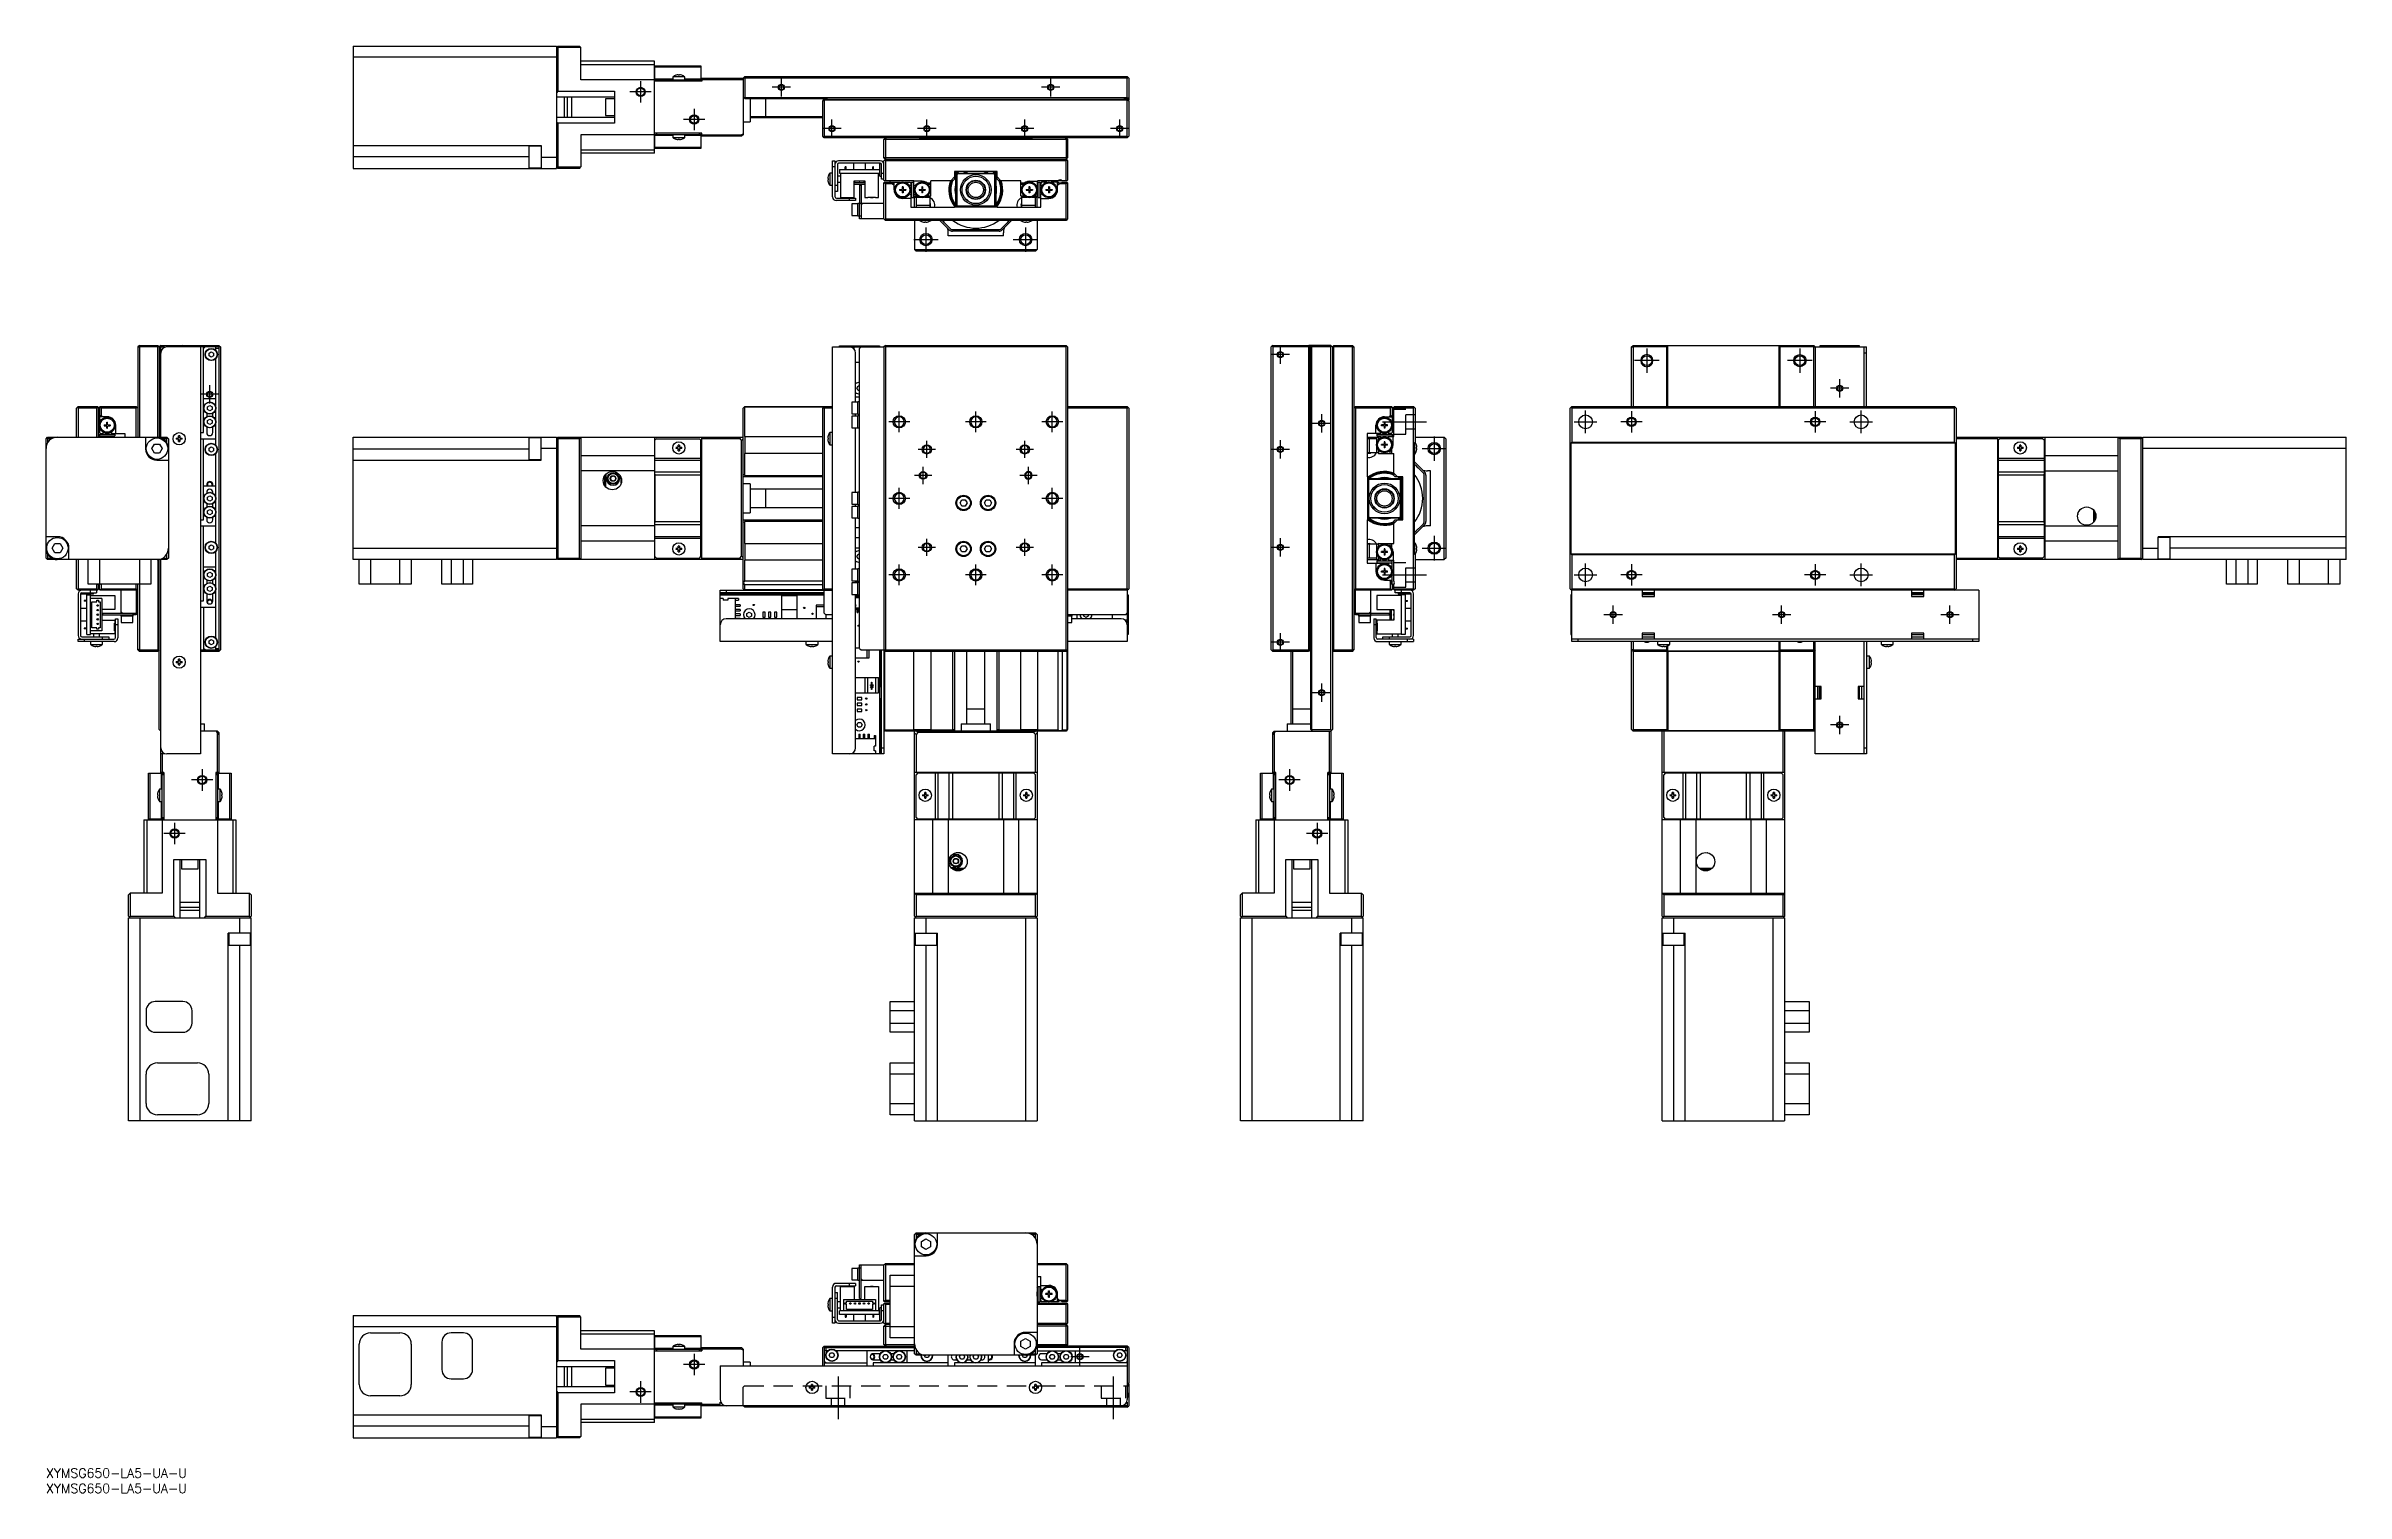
# Model space of a CAD drawing. Extents: x 0 to 751, y -8 to 465.
import ezdxf

# ---------------------------------------------------------------- set-up
doc = ezdxf.new("R2010")
doc.units = 0
doc.header["$LTSCALE"] = 0.5
doc.linetypes.add('CENTER', pattern=[50.8, 31.75, -6.35, 6.35, -6.35])
doc.linetypes.add('DASHED', pattern=[19.05, 12.7, -6.35])
for name, color, linetype in [('MSM_CENTER', 1, 'CENTER'), ('MSM_CONTINUOUS', 7, 'CONTINUOUS'), ('MSM_DASHED', 4, 'DASHED'), ('MSM_NARROW', 5, 'CONTINUOUS'), ('MSM_PART_NUMBER', 7, 'CONTINUOUS')]:
    doc.layers.add(name, color=color, linetype=linetype)
doc.styles.get("Standard").update_dxf_attribs({"font": 'txt.shx', "height": 1, "bigfont": 'bigfont.shx'})

# ---------------------------------------------------------------- blocks, each defined once
blk = doc.blocks.new('*U2')
at = {"layer": 'MSM_PART_NUMBER'}
blk.add_text('XYMSG650-LA5-UA-U', height=3, dxfattribs=at).set_placement((0, -3))
blk = doc.blocks.new('*U3')
at = {"layer": 'MSM_PART_NUMBER'}
blk.add_text('XYMSG650-LA5-UA-U', height=3, dxfattribs=at).set_placement((0, -8))

msp = doc.modelspace()

# ---------------------------------------------------------------- linework, layer by layer
at = {"layer": 'MSM_CENTER'}
for p, q in [((194.24, 453.25), (194.24, 446.25)), ((243.24, 451.25), (237.24, 451.25)), ((240.24, 448.25), (240.24, 454.25)), ((331.24, 451.25), (325.24, 451.25)), ((328.24, 448.25), (328.24, 454.25)), ((197.74, 449.75), (190.74, 449.75)), ((211.74, 444.25), (211.74, 437.25)), ((215.24, 440.75), (208.24, 440.75)), ((259.74, 437.75), (253.74, 437.75)), ((256.74, 434.75), (256.74, 440.75)), ((290.74, 437.75), (284.74, 437.75)), ((287.74, 434.75), (287.74, 440.75)), ((322.74, 437.75), (316.74, 437.75)), ((319.74, 434.75), (319.74, 440.75)), ((353.74, 437.75), (347.74, 437.75)), ((350.74, 434.75), (350.74, 440.75)), ((283.47, 401.49), (291.47, 401.49)), ((287.47, 405.49), (287.47, 397.49)), ((316, 401.49), (324, 401.49)), ((320, 405.49), (320, 397.49)), ((406.25, 363.95), (400.25, 363.95)), ((403.25, 360.95), (403.25, 366.95)), ((526.95, 361.95), (518.95, 361.95)), ((522.95, 365.95), (522.95, 357.95)), ((576.95, 361.95), (568.95, 361.95)), ((572.95, 365.95), (572.95, 357.95)), ((53.5, 347.95), (53.5, 353.95)), ((585.95, 349.95), (585.95, 355.95)), ((56.5, 350.95), (50.5, 350.95)), ((502.95, 338.25), (502.95, 345.65)), ((588.95, 352.95), (582.95, 352.95)), ((592.95, 338.25), (592.95, 345.65)), ((282.14, 341.95), (275.34, 341.95)), ((278.74, 338.55), (278.74, 345.35)), ((307.14, 341.95), (300.34, 341.95)), ((303.74, 338.55), (303.74, 345.35)), ((332.14, 341.95), (325.34, 341.95)), ((328.74, 338.55), (328.74, 345.35)), ((419.75, 341.45), (413.75, 341.45)), ((416.75, 338.45), (416.75, 344.45)), ((436.62, 341.95), (450.94, 341.95)), ((499.25, 341.95), (506.65, 341.95)), ((521.45, 341.95), (514.45, 341.95)), ((517.95, 345.45), (517.95, 338.45)), ((581.45, 341.95), (574.45, 341.95)), ((577.95, 345.45), (577.95, 338.45)), ((589.25, 341.95), (596.65, 341.95)), ((290.54, 332.95), (284.94, 332.95)), ((287.74, 330.15), (287.74, 335.75)), ((322.54, 332.95), (316.94, 332.95)), ((319.74, 330.15), (319.74, 335.75)), ((406.25, 332.95), (400.25, 332.95)), ((403.25, 329.95), (403.25, 335.95)), ((449.52, 333.21), (457.52, 333.21)), ((453.52, 337.21), (453.52, 329.21)), ((289.34, 324.45), (283.74, 324.45)), ((286.54, 321.65), (286.54, 327.25)), ((323.74, 324.45), (318.14, 324.45)), ((320.94, 321.65), (320.94, 327.25)), ((282.14, 316.95), (275.34, 316.95)), ((278.74, 313.55), (278.74, 320.35)), ((332.14, 316.95), (325.34, 316.95)), ((328.74, 313.55), (328.74, 320.35)), ((290.54, 300.95), (284.94, 300.95)), ((287.74, 298.15), (287.74, 303.75)), ((322.54, 300.95), (316.94, 300.95)), ((319.74, 298.15), (319.74, 303.75)), ((406.25, 300.95), (400.25, 300.95)), ((403.25, 297.95), (403.25, 303.95)), ((449.52, 300.69), (457.52, 300.69)), ((453.52, 304.69), (453.52, 296.69)), ((278.74, 288.55), (278.74, 295.35)), ((303.74, 288.55), (303.74, 295.35)), ((328.74, 288.55), (328.74, 295.35)), ((502.95, 288.25), (502.95, 295.65)), ((517.95, 295.45), (517.95, 288.45)), ((577.95, 295.45), (577.95, 288.45)), ((592.95, 288.25), (592.95, 295.65)), ((282.14, 291.95), (275.34, 291.95)), ((307.14, 291.95), (300.34, 291.95)), ((332.14, 291.95), (325.34, 291.95)), ((436.62, 291.95), (450.94, 291.95)), ((499.25, 291.95), (506.65, 291.95)), ((521.45, 291.95), (514.45, 291.95)), ((581.45, 291.95), (574.45, 291.95)), ((589.25, 291.95), (596.65, 291.95)), ((514.95, 278.95), (508.95, 278.95)), ((511.95, 275.95), (511.95, 281.95)), ((569.95, 278.95), (563.95, 278.95)), ((566.95, 275.95), (566.95, 281.95)), ((624.95, 278.95), (618.95, 278.95)), ((621.95, 275.95), (621.95, 281.95)), ((403.25, 266.95), (403.25, 272.95)), ((406.25, 269.95), (400.25, 269.95)), ((416.75, 250.45), (416.75, 256.45)), ((419.75, 253.45), (413.75, 253.45)), ((588.95, 242.95), (582.95, 242.95)), ((585.95, 239.95), (585.95, 245.95)), ((51, 228.45), (51, 221.45)), ((406.25, 228.45), (406.25, 221.45)), ((54.5, 224.95), (47.5, 224.95)), ((409.75, 224.95), (402.75, 224.95)), ((42, 210.95), (42, 203.95)), ((415.25, 210.95), (415.25, 203.95)), ((45.5, 207.45), (38.5, 207.45)), ((418.75, 207.45), (411.75, 207.45)), ((337.74, 33.5), (337.74, 39.5)), ((215.24, 34), (208.24, 34)), ((211.74, 37.5), (211.74, 30.5)), ((258.74, 30.06), (258.74, 16.12)), ((340.74, 36.5), (334.74, 36.5)), ((348.74, 16.12), (348.74, 30.06)), ((197.74, 25), (190.74, 25)), ((194.24, 28.5), (194.24, 21.5))]:
    msp.add_line(p, q, dxfattribs=at)
at = {"layer": 'MSM_CONTINUOUS'}
for p, q in [((100.34, 464.75), (166.74, 464.75)), ((100.34, 464.75), (100.34, 424.75)), ((166.74, 461.05), (100.34, 461.05)), ((166.74, 464.75), (166.74, 424.75)), ((167.24, 464.75), (166.74, 464.25)), ((166.99, 464.5), (167.24, 464.25)), ((167.24, 464.75), (174.24, 464.75)), ((167.24, 464.25), (167.24, 450)), ((174.74, 464.25), (167.24, 464.25)), ((174.74, 464.25), (174.24, 464.75)), ((174.74, 453.75), (174.74, 464.25)), ((198.74, 459.75), (174.74, 459.75)), ((174.74, 458.75), (198.74, 458.75)), ((198.74, 429.75), (198.74, 459.75)), ((198.74, 453.75), (174.74, 453.75)), ((214.24, 453.25), (198.74, 453.25)), ((198.94, 453.25), (198.94, 458.25)), ((198.94, 458.25), (213.94, 458.25)), ((213.94, 457.81), (198.94, 457.81)), ((198.94, 454.05), (204.74, 454.05)), ((198.94, 453.75), (213.94, 453.75)), ((199.44, 453.75), (199.44, 453.25)), ((208.74, 454.65), (204.74, 454.65)), ((204.74, 454.65), (204.74, 453.75)), ((205.81, 455.21), (205.79, 455.21)), ((206.54, 455.21), (206.54, 455.34)), ((206.94, 455.21), (206.54, 455.21)), ((206.94, 455.34), (206.94, 455.21)), ((207.69, 455.21), (207.67, 455.21)), ((208.74, 453.75), (208.74, 454.65)), ((208.74, 454.05), (213.94, 454.05)), ((213.44, 453.25), (213.44, 453.75)), ((213.94, 458.25), (213.94, 453.25)), ((214.24, 454.25), (214.24, 453.25)), ((214.24, 454.25), (227.74, 454.25)), ((227.74, 453.75), (214.24, 453.75)), ((227.74, 454.25), (228.24, 454.75)), ((227.74, 454.25), (227.74, 435.75)), ((227.99, 454.5), (228.24, 454.25)), ((228.24, 454.75), (353.24, 454.75)), ((228.24, 454.25), (228.24, 447.95)), ((353.24, 454.25), (228.24, 454.25)), ((353.74, 454.25), (353.24, 454.75)), ((353.24, 454.25), (353.49, 454.5)), ((353.24, 447.95), (353.24, 454.25)), ((353.74, 454.25), (353.74, 447.05)), ((167.24, 450), (166.74, 449.5)), ((185.74, 448), (166.74, 448)), ((167.24, 450), (185.74, 450)), ((169.24, 448), (169.24, 441.5)), ((170.24, 448), (170.24, 441.5)), ((171.74, 441.5), (171.74, 448)), ((182.74, 447.5), (182.74, 442)), ((185.74, 447.5), (182.74, 447.5)), ((185.74, 450), (185.74, 439.5)), ((227.74, 448.15), (228.09, 447.8)), ((228.24, 447.95), (228.09, 447.8)), ((228.09, 447.8), (228.24, 447.65)), ((353.74, 447.75), (228.14, 447.75)), ((228.24, 447.95), (353.24, 447.95)), ((228.24, 447.65), (255.14, 447.65)), ((230.04, 447.65), (230.04, 440)), ((235.04, 447.65), (235.04, 441.75)), ((253.74, 446.75), (254.24, 447.25)), ((253.74, 435.25), (253.74, 446.75)), ((253.84, 446.85), (253.84, 447.05)), ((254.84, 447.35), (254.14, 447.35)), ((254.14, 447.35), (254.14, 447.15)), ((254.14, 447.15), (254.24, 447.05)), ((254.24, 447.25), (353.24, 447.25)), ((254.24, 447.05), (254.24, 435.25)), ((353.24, 447.05), (254.24, 447.05)), ((254.84, 447.25), (254.84, 447.35)), ((255.14, 447.25), (255.14, 447.65)), ((352.34, 447.55), (353.74, 447.55)), ((352.34, 447.25), (352.34, 447.55)), ((353.34, 447.35), (352.64, 447.35)), ((352.64, 447.35), (352.64, 447.25)), ((353.44, 447.75), (353.24, 447.95)), ((353.24, 447.25), (353.34, 447.15)), ((353.24, 447.05), (353.34, 447.15)), ((353.24, 435.25), (353.24, 447.05)), ((353.34, 447.15), (353.34, 447.35)), ((353.34, 447.15), (353.74, 446.75)), ((353.64, 447.05), (353.64, 446.85)), ((353.74, 447.05), (353.64, 446.95)), ((353.74, 446.75), (353.74, 435.25)), ((166.74, 441.5), (185.74, 441.5)), ((166.74, 440), (167.24, 439.5)), ((167.24, 439.5), (167.24, 425.25)), ((185.74, 439.5), (167.24, 439.5)), ((182.74, 442), (185.74, 442)), ((214.24, 436.25), (198.74, 436.25)), ((198.94, 431.25), (198.94, 436.25)), ((199.44, 436.25), (199.44, 435.75)), ((213.44, 435.75), (213.44, 436.25)), ((213.94, 436.25), (213.94, 431.25)), ((214.24, 435.25), (214.24, 436.25)), ((227.13, 435.75), (227.74, 436.06)), ((227.74, 440), (230.04, 440)), ((230.04, 441.75), (253.74, 441.75)), ((253.74, 441.25), (230.04, 441.25)), ((100.34, 432.24), (161.74, 432.24)), ((157.74, 428.54), (100.34, 428.54)), ((157.74, 431.99), (157.74, 424.99)), ((161.74, 431.99), (157.74, 431.99)), ((161.74, 432.24), (161.74, 424.75)), ((161.74, 428.45), (166.74, 428.45)), ((198.74, 435.75), (174.74, 435.75)), ((174.74, 435.75), (174.74, 425.25)), ((198.74, 430.75), (174.74, 430.75)), ((198.74, 429.75), (174.74, 429.75)), ((213.94, 435.75), (198.94, 435.75)), ((204.74, 435.46), (198.94, 435.46)), ((198.94, 431.69), (213.94, 431.69)), ((213.94, 431.25), (198.94, 431.25)), ((204.74, 435.75), (204.74, 434.86)), ((204.74, 434.86), (208.74, 434.86)), ((205.79, 434.3), (205.81, 434.3)), ((206.54, 434.3), (206.94, 434.3)), ((206.54, 434.17), (206.54, 434.3)), ((206.94, 434.3), (206.94, 434.17)), ((207.67, 434.3), (207.69, 434.3)), ((208.74, 434.86), (208.74, 435.75)), ((213.94, 435.46), (208.74, 435.46)), ((214.24, 435.75), (227.13, 435.75)), ((227.24, 435.25), (214.24, 435.25)), ((226.63, 435.25), (227.13, 435.75)), ((227.74, 435.75), (227.24, 435.25)), ((254.24, 434.75), (253.74, 435.25)), ((254.24, 435.25), (253.99, 435)), ((254.24, 435.25), (353.24, 435.25)), ((353.24, 434.75), (254.24, 434.75)), ((273.74, 434.25), (274.24, 434.75)), ((273.74, 428.25), (273.74, 434.25)), ((333.74, 434.25), (273.74, 434.25)), ((274.24, 434.25), (274.45, 434.75)), ((274.24, 434.25), (274.24, 427.75)), ((285.59, 434.45), (285.29, 434.75)), ((285.59, 434.45), (321.89, 434.45)), ((285.59, 434.25), (285.59, 434.45)), ((322.19, 434.75), (321.89, 434.45)), ((333.03, 434.75), (333.24, 434.25)), ((333.24, 434.75), (333.74, 434.25)), ((333.24, 434.25), (333.24, 427.75)), ((333.74, 434.25), (333.74, 428.25)), ((353.49, 435), (353.24, 435.25)), ((353.24, 434.75), (353.74, 435.25)), ((100.34, 424.75), (166.74, 424.75)), ((157.74, 424.99), (161.74, 424.99)), ((167.24, 424.75), (166.74, 425.25)), ((167.24, 425.25), (166.99, 425)), ((167.24, 425.25), (174.74, 425.25)), ((174.24, 424.75), (167.24, 424.75)), ((174.24, 424.75), (174.74, 425.25)), ((255.35, 421.45), (255.48, 421.45)), ((255.48, 421.05), (255.35, 421.05)), ((255.48, 422.2), (255.48, 422.18)), ((255.48, 421.45), (255.48, 421.05)), ((256.04, 423.25), (256.04, 419.25)), ((256.94, 423.25), (256.04, 423.25)), ((256.94, 415.45), (256.94, 427.25)), ((256.94, 427.25), (257.74, 427.25)), ((257.74, 425.25), (256.94, 425.25)), ((257.74, 427.25), (257.74, 415.55)), ((258.54, 426.05), (258.54, 417.25)), ((259.49, 422.25), (258.54, 422.25)), ((272.54, 427.25), (258.94, 427.25)), ((272.54, 426.45), (258.94, 426.45)), ((259.24, 424.45), (259.24, 423.25)), ((259.24, 424.45), (272.24, 424.45)), ((259.24, 423.25), (272.24, 423.25)), ((259.49, 423.25), (259.49, 415.25)), ((261.36, 425.25), (261.11, 425.25)), ((261.11, 424.45), (261.11, 425.25)), ((261.36, 424.45), (261.36, 425.25)), ((263.74, 426.45), (263.74, 424.45)), ((267.74, 424.45), (267.74, 426.45)), ((270.36, 425.25), (270.11, 425.25)), ((270.11, 424.45), (270.11, 425.25)), ((270.36, 424.45), (270.36, 425.25)), ((271.99, 415.25), (271.99, 423.25)), ((272.24, 424.45), (272.24, 423.25)), ((272.44, 422.25), (272.44, 426.25)), ((272.88, 426.25), (272.44, 426.25)), ((272.44, 422.25), (272.94, 422.25)), ((272.94, 421.25), (272.94, 426.05)), ((272.94, 423.25), (273.74, 423.25)), ((273.74, 421.25), (272.94, 421.25)), ((333.74, 428.25), (273.74, 428.25)), ((273.74, 428.25), (274.24, 427.75)), ((273.74, 427.25), (274.24, 427.75)), ((273.74, 420.95), (273.74, 427.25)), ((273.94, 420.75), (273.74, 420.95)), ((273.99, 427.5), (274.24, 427.25)), ((274.24, 427.75), (333.24, 427.75)), ((274.24, 427.25), (274.24, 420.75)), ((333.24, 427.25), (274.24, 427.25)), ((285.64, 427.45), (285.34, 427.75)), ((289.24, 427.65), (285.44, 427.65)), ((285.64, 427.45), (321.84, 427.45)), ((289.24, 427.45), (289.24, 427.65)), ((291.73, 427.45), (292.03, 427.75)), ((292.74, 427.75), (292.44, 427.45)), ((295.53, 420.75), (296.74, 421.96)), ((296.74, 421.25), (296.24, 420.75)), ((310.74, 423.75), (296.74, 423.75)), ((296.74, 423.75), (296.74, 421.25)), ((297.24, 422.45), (297.54, 422.75)), ((297.24, 413.05), (297.24, 422.45)), ((297.74, 422.95), (297.54, 422.75)), ((297.54, 422.75), (297.54, 412.75)), ((297.74, 422.95), (298.04, 423.25)), ((309.74, 422.95), (297.74, 422.95)), ((298.04, 423.25), (309.44, 423.25)), ((309.44, 423.25), (309.74, 422.95)), ((309.94, 422.75), (309.74, 422.95)), ((309.94, 412.75), (309.94, 422.75)), ((309.94, 422.75), (310.24, 422.45)), ((310.24, 422.45), (310.24, 413.05)), ((310.74, 421.25), (310.74, 423.75)), ((310.74, 421.96), (311.95, 420.75)), ((311.24, 420.75), (310.74, 421.25)), ((315.04, 427.45), (314.74, 427.75)), ((315.45, 427.75), (315.75, 427.45)), ((322.04, 427.65), (318.24, 427.65)), ((318.24, 427.65), (318.24, 427.45)), ((322.14, 427.75), (321.84, 427.45)), ((333.74, 428.25), (333.24, 427.75)), ((333.24, 427.75), (333.74, 427.25)), ((333.24, 427.25), (333.49, 427.5)), ((333.24, 420.75), (333.24, 427.25)), ((333.74, 420.95), (333.54, 420.75)), ((333.74, 427.25), (333.74, 420.95)), ((255.48, 420.32), (255.48, 420.3)), ((256.04, 419.25), (256.94, 419.25)), ((257.74, 419.25), (258.54, 419.25)), ((258.54, 417.25), (257.74, 417.25)), ((264.44, 414.25), (258.14, 414.25)), ((258.24, 415.05), (264.44, 415.05)), ((258.54, 420.25), (259.49, 420.25)), ((259.49, 415.25), (263.99, 415.25)), ((262.44, 414.25), (262.44, 415.05)), ((263.99, 420.75), (267.49, 420.75)), ((263.99, 415.25), (263.99, 420.75)), ((267.49, 420.05), (263.99, 420.05)), ((267.49, 419.55), (263.99, 419.55)), ((264.44, 415.05), (264.44, 414.25)), ((265.24, 409.25), (265.24, 413.25)), ((273.74, 413.25), (265.24, 413.25)), ((265.74, 419.25), (266.24, 419.25)), ((265.74, 419.25), (265.74, 413.25)), ((265.74, 409.25), (265.74, 413.25)), ((266.24, 419.25), (266.24, 408.25)), ((266.24, 412.75), (266.74, 413.25)), ((267.49, 420.75), (267.49, 415.25)), ((267.49, 415.25), (268.49, 415.25)), ((268.49, 415.25), (268.49, 415.35)), ((268.49, 415.35), (270.99, 415.35)), ((269.29, 415.35), (269.29, 415.25)), ((269.29, 415.25), (270.19, 415.25)), ((269.66, 415.35), (269.66, 415.25)), ((269.81, 415.35), (269.81, 415.25)), ((270.19, 415.35), (270.19, 415.25)), ((270.99, 415.25), (270.99, 415.35)), ((270.99, 415.25), (271.99, 415.25)), ((273.74, 420.05), (273.84, 420.15)), ((273.74, 408.25), (273.74, 420.05)), ((273.94, 420.25), (273.84, 420.15)), ((273.84, 420.15), (274.24, 419.75)), ((283.54, 420.75), (273.94, 420.75)), ((273.94, 420.25), (279.12, 420.25)), ((274.24, 419.75), (274.24, 408.25)), ((276.54, 419.75), (274.24, 419.75)), ((275.74, 420.25), (275.74, 420.75)), ((277.04, 420.11), (276.54, 419.75)), ((276.54, 419.75), (277.04, 419.25)), ((277.04, 417.75), (277.04, 420.25)), ((278.84, 417.9), (279.63, 417.9)), ((278.84, 417.9), (278.84, 417.61)), ((278.84, 417.61), (279.63, 417.61)), ((279.37, 417.9), (279.37, 417.61)), ((279.98, 418.75), (279.69, 418.75)), ((279.69, 418.75), (279.69, 417.96)), ((279.69, 418.22), (279.98, 418.22)), ((279.69, 417.55), (279.69, 416.75)), ((279.69, 417.28), (279.98, 417.28)), ((279.98, 416.75), (279.69, 416.75)), ((282.54, 414.95), (279.84, 414.95)), ((279.98, 418.75), (279.98, 417.96)), ((279.98, 417.55), (279.98, 416.75)), ((280.04, 417.9), (280.84, 417.9)), ((280.04, 417.61), (280.84, 417.61)), ((280.31, 417.61), (280.31, 417.9)), ((280.55, 420.25), (282.24, 420.25)), ((280.84, 417.9), (280.84, 417.61)), ((282.16, 416.43), (282.54, 416.21)), ((282.54, 419.95), (282.24, 420.25)), ((282.54, 419.3), (282.4, 419.22)), ((282.44, 420.05), (282.74, 420.05)), ((282.54, 419.95), (282.54, 419.3)), ((282.54, 416.21), (282.54, 412.05)), ((282.54, 415.25), (283.74, 415.25)), ((282.74, 415.25), (282.74, 420.25)), ((282.74, 420.25), (283.34, 420.25)), ((283.34, 415.25), (283.34, 420.25)), ((283.34, 420.05), (283.54, 420.05)), ((283.54, 419.3), (283.54, 420.75)), ((286.24, 420.55), (283.54, 420.55)), ((283.91, 419.08), (283.54, 419.3)), ((283.54, 416.21), (283.68, 416.29)), ((283.54, 415.75), (283.54, 416.21)), ((283.54, 415.75), (284.04, 415.25)), ((283.54, 415.75), (284.58, 415.75)), ((283.74, 419.18), (283.74, 419.18)), ((283.74, 416.32), (283.74, 416.33)), ((283.74, 412.05), (283.74, 415.55)), ((285.52, 415.25), (284.04, 415.25)), ((284.29, 415.25), (284.29, 412.05)), ((285.24, 417.9), (286.03, 417.9)), ((285.24, 417.9), (285.24, 417.61)), ((285.24, 417.61), (286.03, 417.61)), ((285.77, 417.9), (285.77, 417.61)), ((286.38, 418.75), (286.09, 418.75)), ((286.09, 418.75), (286.09, 417.96)), ((286.09, 418.22), (286.38, 418.22)), ((286.09, 417.55), (286.09, 416.75)), ((286.09, 417.28), (286.38, 417.28)), ((286.38, 416.75), (286.09, 416.75)), ((286.38, 418.75), (286.38, 417.96)), ((286.38, 417.55), (286.38, 416.75)), ((286.44, 417.9), (287.24, 417.9)), ((286.44, 417.61), (287.24, 417.61)), ((286.71, 417.61), (286.71, 417.9)), ((288.79, 415.25), (286.95, 415.25)), ((287.24, 417.9), (287.24, 417.61)), ((287.84, 420.05), (289.04, 420.05)), ((287.9, 415.75), (289.04, 415.75)), ((289.04, 419.55), (288.38, 419.55)), ((288.54, 415.25), (289.04, 415.75)), ((288.79, 412.05), (288.79, 415.25)), ((296.24, 420.75), (289.04, 420.75)), ((289.04, 415.75), (289.04, 420.75)), ((300.57, 414.55), (300.76, 414.55)), ((300.99, 414.33), (300.76, 414.55)), ((300.99, 414.33), (300.82, 414.33)), ((300.99, 414.19), (300.99, 414.33)), ((300.99, 414.19), (300.99, 414.19)), ((306.71, 414.55), (306.49, 414.33)), ((306.66, 414.33), (306.49, 414.33)), ((306.49, 414.33), (306.49, 414.19)), ((306.71, 414.55), (306.9, 414.55)), ((318.44, 420.75), (311.24, 420.75)), ((318.44, 415.75), (318.44, 420.75)), ((318.44, 420.05), (319.64, 420.05)), ((319.09, 419.55), (318.44, 419.55)), ((318.44, 415.75), (319.58, 415.75)), ((318.44, 415.75), (318.94, 415.25)), ((320.52, 415.25), (318.69, 415.25)), ((318.69, 415.25), (318.69, 412.05)), ((320.24, 417.9), (321.03, 417.9)), ((320.24, 417.9), (320.24, 417.61)), ((320.24, 417.61), (321.03, 417.61)), ((320.77, 417.9), (320.77, 417.61)), ((321.38, 418.75), (321.09, 418.75)), ((321.09, 418.75), (321.09, 417.96)), ((321.09, 418.22), (321.38, 418.22)), ((321.09, 417.55), (321.09, 416.75)), ((321.09, 417.28), (321.38, 417.28)), ((321.38, 416.75), (321.09, 416.75)), ((321.24, 420.55), (323.94, 420.55)), ((321.38, 418.75), (321.38, 417.96)), ((321.38, 417.55), (321.38, 416.75)), ((321.44, 417.9), (322.24, 417.9)), ((321.44, 417.61), (322.24, 417.61)), ((321.71, 417.61), (321.71, 417.9)), ((323.44, 415.25), (321.95, 415.25)), ((322.24, 417.9), (322.24, 417.61)), ((322.9, 415.75), (323.94, 415.75)), ((323.19, 412.05), (323.19, 415.25)), ((323.44, 415.25), (323.94, 415.75)), ((323.94, 419.3), (323.56, 419.08)), ((323.74, 419.18), (323.74, 419.18)), ((323.74, 416.32), (323.74, 416.33)), ((323.74, 412.05), (323.74, 415.55)), ((323.8, 416.29), (323.94, 416.21)), ((333.54, 420.75), (323.94, 420.75)), ((323.94, 419.3), (323.94, 420.75)), ((323.94, 415.75), (323.94, 416.21)), ((324.14, 415.25), (324.14, 420.25)), ((324.14, 420.25), (324.74, 420.25)), ((324.14, 415.25), (324.74, 415.25)), ((324.74, 415.25), (324.74, 420.25)), ((325.24, 420.25), (324.94, 419.95)), ((324.94, 419.95), (324.94, 419.3)), ((325.08, 419.22), (324.94, 419.3)), ((324.94, 416.21), (325.31, 416.43)), ((324.94, 412.05), (324.94, 416.21)), ((324.94, 414.95), (327.64, 414.95)), ((326.92, 420.25), (325.24, 420.25)), ((326.64, 417.9), (327.43, 417.9)), ((326.64, 417.9), (326.64, 417.61)), ((326.64, 417.61), (327.43, 417.61)), ((327.17, 417.9), (327.17, 417.61)), ((327.78, 418.75), (327.49, 418.75)), ((327.49, 418.75), (327.49, 417.96)), ((327.49, 418.22), (327.78, 418.22)), ((327.49, 417.55), (327.49, 416.75)), ((327.49, 417.28), (327.78, 417.28)), ((327.78, 416.75), (327.49, 416.75)), ((327.78, 418.75), (327.78, 417.96)), ((327.78, 417.55), (327.78, 416.75)), ((327.84, 417.9), (328.64, 417.9)), ((327.84, 417.61), (328.64, 417.61)), ((328.11, 417.61), (328.11, 417.9)), ((330.68, 420.25), (328.35, 420.25)), ((328.64, 417.9), (328.64, 417.61)), ((330.44, 417.75), (330.44, 420.25)), ((330.94, 419.75), (330.44, 420.11)), ((330.44, 419.25), (330.94, 419.75)), ((333.24, 419.75), (330.94, 419.75)), ((332, 420.25), (333.54, 420.25)), ((333.24, 419.75), (333.64, 420.15)), ((333.24, 408.25), (333.24, 419.75)), ((333.64, 420.15), (333.54, 420.25)), ((333.64, 420.15), (333.74, 420.05)), ((333.74, 420.05), (333.74, 408.25)), ((263.24, 413.15), (263.24, 409.35)), ((265.24, 413.15), (263.24, 413.15)), ((263.24, 409.35), (265.24, 409.35)), ((265.24, 409.25), (266.24, 409.25)), ((265.74, 408.25), (265.74, 409.25)), ((273.74, 408.25), (265.74, 408.25)), ((274.24, 407.75), (273.74, 408.25)), ((274.24, 408.25), (273.99, 408)), ((274.24, 408.25), (333.24, 408.25)), ((333.24, 407.75), (274.24, 407.75)), ((282.54, 412.05), (296.74, 412.05)), ((283.74, 407.75), (283.74, 398.25)), ((284.29, 412.75), (288.79, 412.75)), ((286.29, 407.3), (286.31, 407.3)), ((287.04, 407.3), (287.44, 407.3)), ((287.04, 407.17), (287.04, 407.3)), ((287.44, 407.3), (287.44, 407.17)), ((288.17, 407.3), (288.19, 407.3)), ((295.09, 404.69), (292.03, 407.75)), ((292.74, 407.75), (295.45, 405.05)), ((296.74, 412.05), (296.74, 412.25)), ((296.74, 412.25), (310.74, 412.25)), ((297.54, 412.75), (297.24, 413.05)), ((297.54, 412.75), (297.74, 412.55)), ((298.04, 412.25), (297.74, 412.55)), ((297.74, 412.55), (309.74, 412.55)), ((309.74, 412.55), (309.44, 412.25)), ((309.74, 412.55), (309.94, 412.75)), ((310.24, 413.05), (309.94, 412.75)), ((310.74, 412.25), (310.74, 412.05)), ((310.74, 412.05), (324.94, 412.05)), ((312.03, 405.05), (314.74, 407.75)), ((315.45, 407.75), (312.38, 404.69)), ((318.69, 412.75), (323.19, 412.75)), ((319.29, 407.3), (319.31, 407.3)), ((320.04, 407.3), (320.44, 407.3)), ((320.04, 407.17), (320.04, 407.3)), ((320.44, 407.3), (320.44, 407.17)), ((321.17, 407.3), (321.19, 407.3)), ((323.74, 407.75), (323.74, 398.25)), ((333.49, 408), (333.24, 408.25)), ((333.74, 408.25), (333.24, 407.75)), ((283.74, 398.25), (323.74, 398.25)), ((284.24, 397.75), (283.74, 398.25)), ((294.74, 402.75), (294.74, 403.75)), ((312.74, 402.75), (294.74, 402.75)), ((296.15, 404.75), (311.32, 404.75)), ((311.32, 404.25), (296.15, 404.25)), ((312.74, 402.75), (312.74, 403.75)), ((323.74, 398.25), (323.24, 397.75)), ((323.24, 397.75), (284.24, 397.75)), ((30.5, 366.95), (30, 366.45)), ((30.5, 366.45), (30, 366.24)), ((30, 366.45), (30, 336.95)), ((30.5, 366.95), (36.5, 366.95)), ((30.5, 366.95), (30.5, 336.95)), ((37, 366.45), (30.5, 366.45)), ((36.5, 366.95), (37, 366.45)), ((36.5, 336.95), (36.5, 366.95)), ((37.5, 366.95), (37, 366.45)), ((37, 366.45), (37, 336.95)), ((37.5, 366.45), (37.25, 366.7)), ((37.5, 366.95), (44.7, 366.95)), ((37.5, 366.45), (38.7, 366.45)), ((37.5, 336.95), (37.5, 366.45)), ((38.7, 366.45), (38.7, 366.28)), ((56.5, 366.45), (39.5, 366.45)), ((40.3, 366.45), (40.3, 366.75)), ((40.3, 366.75), (41.5, 366.75)), ((41.5, 366.45), (41.5, 366.75)), ((44, 366.65), (43.8, 366.45)), ((44, 366.95), (44, 366.45)), ((44.2, 366.45), (44.2, 366.95)), ((44.4, 366.55), (44.4, 366.45)), ((44.6, 366.55), (44.4, 366.55)), ((44.5, 366.45), (44.6, 366.55)), ((44.6, 366.55), (45, 366.95)), ((44.7, 366.45), (44.6, 366.55)), ((44.7, 366.95), (44.8, 366.85)), ((44.7, 366.85), (44.9, 366.85)), ((45, 366.95), (56.5, 366.95)), ((50.5, 366.45), (50.5, 233.45)), ((51.5, 338.45), (51.5, 366.45)), ((51.5, 365.95), (52, 366.45)), ((53.25, 364.38), (54, 364.82)), ((53.25, 363.52), (53.25, 364.38)), ((54, 363.08), (53.25, 363.52)), ((54, 364.82), (54.75, 364.38)), ((54.75, 363.52), (54, 363.08)), ((54.75, 364.38), (54.75, 363.52)), ((55.5, 365.27), (55.5, 366.45)), ((56.5, 365.95), (55.5, 365.95)), ((55.5, 334.27), (55.5, 362.63)), ((56.5, 366.95), (57, 366.45)), ((56.75, 366.7), (56.5, 366.45)), ((56.5, 366.45), (56.5, 267.45)), ((57, 366.45), (57, 267.45)), ((256.94, 233.45), (256.94, 366.45)), ((256.94, 366.45), (273.74, 366.45)), ((259.24, 366.45), (259.24, 366.75)), ((259.24, 366.75), (272.24, 366.75)), ((263.99, 365.71), (263.99, 366.45)), ((264.44, 348.35), (264.44, 364.45)), ((264.44, 361.45), (265.74, 361.45)), ((266.24, 366.45), (265.74, 365.95)), ((265.74, 267.95), (265.74, 365.95)), ((272.24, 366.75), (272.24, 366.45)), ((274.24, 366.95), (273.74, 366.45)), ((273.74, 366.45), (273.74, 233.45)), ((274.24, 366.45), (273.99, 366.7)), ((274.24, 366.95), (333.24, 366.95)), ((274.24, 366.45), (274.24, 267.45)), ((333.24, 366.45), (274.24, 366.45)), ((333.74, 366.45), (333.24, 366.95)), ((333.49, 366.7), (333.24, 366.45)), ((333.24, 267.45), (333.24, 366.45)), ((333.74, 366.45), (333.74, 241.45)), ((400.75, 366.95), (400.25, 366.45)), ((400.25, 267.45), (400.25, 366.45)), ((400.75, 366.45), (400.5, 366.7)), ((400.75, 366.95), (412.25, 366.95)), ((400.75, 366.45), (400.75, 267.45)), ((412.55, 366.45), (400.75, 366.45)), ((412.25, 366.95), (412.65, 366.55)), ((412.35, 366.85), (412.55, 366.85)), ((412.45, 366.85), (412.55, 366.95)), ((419.75, 366.95), (412.55, 366.95)), ((412.65, 366.55), (412.55, 366.45)), ((412.55, 267.45), (412.55, 366.45)), ((412.65, 366.55), (412.75, 366.45)), ((412.85, 366.55), (412.65, 366.55)), ((412.75, 366.45), (412.75, 267.45)), ((412.75, 365.85), (412.85, 365.85)), ((412.75, 365.55), (413.05, 365.55)), ((412.85, 365.85), (412.85, 366.55)), ((413.05, 365.55), (413.05, 366.95)), ((413.25, 241.35), (413.25, 366.95)), ((413.45, 366.45), (413.25, 366.65)), ((413.45, 366.45), (413.45, 241.45)), ((419.75, 366.45), (413.45, 366.45)), ((419.75, 366.95), (420.25, 366.45)), ((420, 366.7), (419.75, 366.45)), ((419.75, 241.45), (419.75, 366.45)), ((420.75, 366.95), (420.25, 366.45)), ((426.75, 366.45), (420.25, 366.45)), ((420.25, 366.45), (420.25, 241.45)), ((420.75, 266.95), (420.75, 366.95)), ((420.75, 366.95), (426.75, 366.95)), ((426.75, 266.95), (426.75, 366.95)), ((427.25, 366.45), (426.75, 366.95)), ((427.25, 366.24), (426.75, 366.45)), ((427.25, 366.45), (427.25, 267.45)), ((517.95, 366.45), (518.45, 366.95)), ((517.95, 346.95), (517.95, 366.45)), ((518.45, 366.24), (517.95, 366.45)), ((518.65, 366.45), (518.45, 366.95)), ((518.45, 366.95), (577.45, 366.95)), ((518.65, 366.45), (518.45, 366.24)), ((518.45, 366.24), (518.45, 346.95)), ((529.5, 366.45), (518.65, 366.45)), ((529.5, 366.45), (529.8, 366.75)), ((529.5, 346.95), (529.5, 366.45)), ((529.8, 346.95), (529.8, 366.75)), ((566.1, 366.75), (529.8, 366.75)), ((566.1, 366.95), (566.1, 346.95)), ((566.1, 366.75), (566.4, 366.45)), ((566.4, 366.45), (566.4, 346.95)), ((577.24, 366.45), (566.4, 366.45)), ((577.45, 366.95), (577.24, 366.45)), ((577.45, 366.24), (577.24, 366.45)), ((577.45, 366.95), (577.95, 366.45)), ((577.95, 366.45), (577.45, 366.24)), ((577.45, 346.95), (577.45, 366.24)), ((577.95, 366.45), (577.95, 346.95)), ((577.95, 366.45), (594.75, 366.45)), ((579.45, 366.75), (579.45, 366.45)), ((592.45, 366.75), (579.45, 366.75)), ((592.45, 366.45), (592.45, 366.75)), ((593.95, 346.95), (593.95, 366.45)), ((594.75, 364.45), (593.95, 364.45)), ((594.75, 346.95), (594.75, 366.45)), ((264.87, 352.95), (265.31, 353.7)), ((265.31, 353.7), (265.74, 353.7)), ((10, 346.45), (10.5, 346.95)), ((10, 336.95), (10, 346.45)), ((10.5, 346.45), (10.25, 346.7)), ((10.5, 346.95), (16.8, 346.95)), ((10.5, 346.45), (10.5, 336.95)), ((16.6, 346.45), (10.5, 346.45)), ((16.6, 346.45), (16.95, 346.8)), ((16.6, 336.95), (16.6, 346.45)), ((16.8, 346.95), (17, 346.75)), ((17, 346.75), (17, 337.15)), ((17.6, 346.85), (17.5, 346.75)), ((17.5, 346.75), (17.5, 341.56)), ((17.6, 346.85), (17.7, 346.95)), ((18, 346.45), (17.6, 346.85)), ((17.7, 346.95), (29.5, 346.95)), ((18, 346.45), (18, 344.15)), ((29.5, 346.45), (18, 346.45)), ((29.5, 346.95), (30, 346.45)), ((29.75, 346.7), (29.5, 346.45)), ((29.5, 336.95), (29.5, 346.45)), ((55.5, 349.45), (51.5, 349.45)), ((52.75, 346.88), (53.5, 347.32)), ((52.75, 346.02), (52.75, 346.88)), ((53.5, 345.58), (52.75, 346.02)), ((53.5, 347.32), (54.25, 346.88)), ((54.25, 346.02), (53.5, 345.58)), ((54.25, 346.88), (54.25, 346.02)), ((227.74, 346.45), (228.09, 346.8)), ((227.74, 287.45), (227.74, 346.45)), ((228.24, 346.95), (228.09, 346.8)), ((228.09, 346.8), (228.14, 346.75)), ((228.14, 346.75), (228.14, 337.15)), ((254.04, 346.75), (228.14, 346.75)), ((228.24, 346.95), (256.94, 346.95)), ((254.24, 346.95), (253.74, 346.45)), ((253.74, 287.45), (253.74, 346.45)), ((253.99, 346.7), (254.24, 346.45)), ((256.94, 346.45), (254.24, 346.45)), ((254.24, 346.45), (254.24, 287.45)), ((263.24, 348.35), (263.24, 344.55)), ((265.24, 348.35), (263.24, 348.35)), ((265.74, 350.05), (264.44, 350.05)), ((265.31, 352.2), (264.87, 352.95)), ((265.24, 344.45), (265.24, 348.45)), ((265.74, 348.45), (265.24, 348.45)), ((265.74, 352.2), (265.31, 352.2)), ((333.74, 346.95), (353.24, 346.95)), ((353.24, 346.45), (333.74, 346.45)), ((353.74, 346.45), (353.24, 346.95)), ((353.24, 346.45), (353.49, 346.7)), ((353.24, 287.45), (353.24, 346.45)), ((353.74, 346.45), (353.74, 287.45)), ((427.25, 346.45), (427.75, 346.95)), ((427.75, 346.45), (427.5, 346.7)), ((427.75, 346.95), (439.55, 346.95)), ((427.75, 346.45), (427.75, 287.45)), ((439.25, 346.45), (427.75, 346.45)), ((439.65, 346.85), (439.25, 346.45)), ((439.25, 344.15), (439.25, 346.45)), ((439.55, 346.95), (439.65, 346.85)), ((439.75, 346.75), (439.65, 346.85)), ((439.75, 346.75), (439.75, 341.56)), ((440.25, 346.75), (440.45, 346.95)), ((440.25, 337.15), (440.25, 346.75)), ((446.75, 346.45), (440.25, 346.45)), ((440.45, 346.95), (446.75, 346.95)), ((446.75, 346.95), (447.25, 346.45)), ((447, 346.7), (446.75, 346.45)), ((446.75, 287.45), (446.75, 346.45)), ((447.25, 346.45), (447.25, 335.35)), ((498.45, 346.95), (497.95, 346.45)), ((497.95, 287.45), (497.95, 346.45)), ((498.2, 346.7), (498.45, 346.45)), ((498.45, 346.95), (623.45, 346.95)), ((623.45, 346.45), (498.45, 346.45)), ((498.45, 346.45), (498.45, 335.35)), ((623.95, 346.45), (623.45, 346.95)), ((623.45, 346.45), (623.7, 346.7)), ((623.45, 335.35), (623.45, 346.45)), ((623.95, 346.45), (623.95, 287.45)), ((20, 343.65), (17.5, 343.65)), ((17.5, 340.14), (17.5, 338.45)), ((17.5, 338.45), (17.8, 338.15)), ((18, 344.15), (17.65, 343.65)), ((17.8, 338.15), (18.46, 338.15)), ((18.5, 343.65), (18, 344.15)), ((18.46, 338.15), (18.54, 338.29)), ((19, 340.99), (19.79, 340.99)), ((19, 340.99), (19, 340.7)), ((19, 340.7), (19.79, 340.7)), ((19.53, 340.7), (19.53, 340.99)), ((19.85, 341.85), (20.14, 341.85)), ((19.85, 341.05), (19.85, 341.85)), ((20.14, 341.32), (19.85, 341.32)), ((19.85, 339.85), (19.85, 340.64)), ((19.85, 340.38), (20.14, 340.38)), ((19.85, 339.85), (20.14, 339.85)), ((20.14, 341.05), (20.14, 341.85)), ((20.14, 339.85), (20.14, 340.64)), ((20.21, 340.99), (21, 340.99)), ((20.21, 340.7), (21, 340.7)), ((20.47, 340.7), (20.47, 340.99)), ((21, 340.99), (21, 340.7)), ((21.33, 338.53), (21.54, 338.15)), ((21.54, 338.15), (25.7, 338.15)), ((22.8, 338.15), (22.8, 340.85)), ((25.7, 338.15), (25.7, 336.95)), ((50.5, 338.45), (51.5, 338.45)), ((52.5, 344.72), (52.5, 343.68)), ((52.5, 340.22), (52.5, 338.45)), ((52.75, 342.38), (53.5, 342.82)), ((52.75, 341.52), (52.75, 342.38)), ((53.5, 341.08), (52.75, 341.52)), ((53.5, 342.82), (54.25, 342.38)), ((54.25, 341.52), (53.5, 341.08)), ((54.25, 342.38), (54.25, 341.52)), ((54.5, 343.68), (54.5, 344.72)), ((54.5, 338.45), (54.5, 340.22)), ((256.04, 338.45), (256.04, 334.45)), ((256.94, 338.45), (256.04, 338.45)), ((263.24, 344.55), (265.24, 344.55)), ((263.24, 343.85), (263.24, 340.05)), ((265.24, 343.85), (263.24, 343.85)), ((263.24, 340.05), (265.24, 340.05)), ((264.44, 343.85), (264.44, 344.55)), ((264.44, 318.85), (264.44, 340.05)), ((265.24, 344.45), (265.74, 344.45)), ((265.24, 339.95), (265.24, 343.95)), ((265.74, 343.95), (265.24, 343.95)), ((265.24, 339.95), (265.74, 339.95)), ((435.71, 338.15), (431.55, 338.15)), ((431.55, 338.15), (431.55, 323.95)), ((434.45, 338.15), (434.45, 340.85)), ((435.93, 338.53), (435.71, 338.15)), ((437.05, 340.99), (436.25, 340.99)), ((436.25, 340.7), (436.25, 340.99)), ((437.05, 340.7), (436.25, 340.7)), ((436.78, 340.99), (436.78, 340.7)), ((437.4, 341.85), (437.11, 341.85)), ((437.11, 341.85), (437.11, 341.05)), ((437.4, 341.32), (437.11, 341.32)), ((437.11, 340.64), (437.11, 339.85)), ((437.11, 340.38), (437.4, 340.38)), ((437.4, 339.85), (437.11, 339.85)), ((437.25, 343.65), (439.75, 343.65)), ((437.4, 341.85), (437.4, 341.05)), ((437.4, 340.64), (437.4, 339.85)), ((438.25, 340.99), (437.46, 340.99)), ((438.25, 340.7), (437.46, 340.7)), ((437.72, 340.99), (437.72, 340.7)), ((438.25, 340.7), (438.25, 340.99)), ((438.8, 338.15), (438.72, 338.29)), ((439.25, 344.15), (438.75, 343.65)), ((439.45, 338.15), (438.8, 338.15)), ((439.61, 343.65), (439.25, 344.15)), ((439.45, 338.15), (439.75, 338.45)), ((439.75, 340.14), (439.75, 338.45)), ((0, 336.45), (0.5, 336.95)), ((0, 297.45), (0, 336.45)), ((0.25, 336.7), (0.5, 336.45)), ((0.5, 336.95), (39.5, 336.95)), ((0.5, 336.45), (0.5, 335.11)), ((1.84, 336.45), (0.5, 336.45)), ((17, 337.15), (18.46, 337.15)), ((17.1, 337.15), (17.1, 336.95)), ((17.5, 337.95), (17.5, 337.35)), ((17.5, 337.95), (22.5, 337.95)), ((17.5, 337.35), (22.5, 337.35)), ((18.46, 337.15), (18.57, 336.95)), ((21.46, 337.01), (21.54, 337.15)), ((22, 337.15), (21.54, 337.15)), ((22.2, 336.95), (22, 337.15)), ((22, 336.95), (22, 337.15)), ((22.5, 337.95), (22.5, 337.35)), ((32.51, 336.95), (32.51, 333.16)), ((34.53, 333.21), (35.4, 334.71)), ((35.4, 331.71), (34.53, 333.21)), ((35.4, 334.71), (37.13, 334.71)), ((37.13, 331.71), (35.4, 331.71)), ((37.13, 334.71), (38, 333.21)), ((38, 333.21), (37.13, 331.71)), ((39.5, 336.45), (38.16, 336.45)), ((39.5, 336.95), (40, 336.45)), ((39.75, 336.7), (39.5, 336.45)), ((39.5, 335.11), (39.5, 336.45)), ((40, 336.45), (40, 297.45)), ((42.57, 336.65), (43.3, 336.65)), ((43.3, 336.25), (42.57, 336.25)), ((43.3, 336.65), (43.3, 337.38)), ((43.3, 335.52), (43.3, 336.25)), ((43.7, 337.38), (43.7, 336.65)), ((43.7, 336.65), (44.43, 336.65)), ((43.7, 336.25), (43.7, 335.52)), ((44.43, 336.25), (43.7, 336.25)), ((50.5, 336.45), (55.5, 336.45)), ((51.5, 309.95), (51.5, 336.45)), ((53.25, 333.38), (54, 333.82)), ((53.25, 332.52), (53.25, 333.38)), ((54, 332.08), (53.25, 332.52)), ((54, 333.82), (54.75, 333.38)), ((54.75, 332.52), (54, 332.08)), ((54.75, 333.38), (54.75, 332.52)), ((55.5, 302.27), (55.5, 331.63)), ((100.34, 296.95), (100.34, 336.95)), ((100.34, 336.95), (166.74, 336.95)), ((100.34, 333.16), (157.74, 333.16)), ((157.74, 336.71), (157.74, 329.71)), ((161.74, 336.71), (157.74, 336.71)), ((161.74, 329.46), (161.74, 336.95)), ((166.74, 333.25), (161.74, 333.25)), ((166.74, 336.95), (166.74, 296.95)), ((167.24, 336.95), (166.74, 336.45)), ((166.99, 336.7), (167.24, 336.45)), ((167.24, 336.95), (227.74, 336.95)), ((167.24, 336.45), (167.24, 297.45)), ((174.24, 336.45), (167.24, 336.45)), ((174.24, 336.45), (174.74, 336.95)), ((174.24, 297.45), (174.24, 336.45)), ((174.74, 336.95), (174.74, 296.95)), ((174.74, 330.95), (198.74, 330.95)), ((198.74, 336.95), (198.74, 296.95)), ((199.44, 336.45), (198.94, 335.95)), ((198.94, 297.95), (198.94, 335.95)), ((199.44, 336.45), (213.44, 336.45)), ((205.81, 333.65), (206.54, 333.65)), ((206.54, 333.25), (205.81, 333.25)), ((206.54, 333.65), (206.54, 334.38)), ((206.54, 332.52), (206.54, 333.25)), ((206.94, 334.38), (206.94, 333.65)), ((206.94, 333.65), (207.67, 333.65)), ((206.94, 333.25), (206.94, 332.52)), ((207.67, 333.25), (206.94, 333.25)), ((213.94, 335.95), (213.44, 336.45)), ((213.94, 297.95), (213.94, 335.95)), ((214.24, 296.95), (214.24, 336.95)), ((226.63, 336.45), (214.24, 336.45)), ((226.63, 336.45), (227.13, 336.95)), ((227.24, 335.84), (226.63, 336.45)), ((227.74, 336.34), (227.24, 335.84)), ((227.24, 298.06), (227.24, 335.84)), ((228.14, 337.15), (253.74, 337.15)), ((228.14, 331.65), (228.14, 324.59)), ((253.74, 331.65), (228.14, 331.65)), ((228.24, 337.15), (228.24, 331.65)), ((255.35, 336.65), (255.48, 336.65)), ((255.48, 336.25), (255.35, 336.25)), ((255.48, 337.4), (255.48, 337.38)), ((255.48, 336.65), (255.48, 336.25)), ((255.48, 335.52), (255.48, 335.5)), ((256.04, 334.45), (256.94, 334.45)), ((431.55, 336.95), (435.05, 336.95)), ((434.75, 336.4), (431.55, 336.4)), ((431.55, 331.9), (434.75, 331.9)), ((432.25, 336.4), (432.25, 331.9)), ((434.75, 337.95), (434.75, 337.35)), ((434.75, 337.95), (439.75, 337.95)), ((434.75, 337.35), (439.75, 337.35)), ((435.25, 337.15), (434.75, 336.65)), ((434.75, 335.16), (434.75, 336.65)), ((434.75, 331.9), (434.75, 333.74)), ((434.75, 332.15), (435.25, 331.65)), ((435.25, 337.15), (435.25, 336.11)), ((435.25, 337.15), (435.71, 337.15)), ((435.25, 332.79), (435.25, 331.65)), ((435.25, 331.65), (440.25, 331.65)), ((435.71, 337.15), (435.79, 337.01)), ((435.82, 336.95), (435.83, 336.95)), ((437.05, 334.59), (436.25, 334.59)), ((436.25, 334.3), (436.25, 334.59)), ((437.05, 334.3), (436.25, 334.3)), ((436.78, 334.59), (436.78, 334.3)), ((437.4, 335.45), (437.11, 335.45)), ((437.11, 335.45), (437.11, 334.65)), ((437.4, 334.92), (437.11, 334.92)), ((437.11, 334.24), (437.11, 333.45)), ((437.11, 333.98), (437.4, 333.98)), ((437.4, 333.45), (437.11, 333.45)), ((437.4, 335.45), (437.4, 334.65)), ((437.4, 334.24), (437.4, 333.45)), ((438.25, 334.59), (437.46, 334.59)), ((438.25, 334.3), (437.46, 334.3)), ((437.72, 334.59), (437.72, 334.3)), ((438.25, 334.3), (438.25, 334.59)), ((438.58, 336.77), (438.8, 337.15)), ((438.68, 336.95), (438.68, 336.95)), ((438.8, 337.15), (440.25, 337.15)), ((439.05, 331.65), (439.05, 332.31)), ((439.55, 332.85), (439.55, 331.65)), ((439.75, 337.95), (439.75, 337.35)), ((440.05, 334.45), (440.05, 337.15)), ((440.25, 324.45), (440.25, 331.65)), ((446.95, 335.05), (447.25, 335.35)), ((446.95, 335.05), (446.95, 298.85)), ((446.95, 331.45), (447.15, 331.45)), ((447.15, 331.45), (447.15, 335.25)), ((447.25, 336.95), (456.75, 336.95)), ((447.71, 334.38), (447.71, 334.4)), ((447.71, 333.65), (447.84, 333.65)), ((447.71, 333.25), (447.71, 333.65)), ((447.84, 333.25), (447.71, 333.25)), ((447.71, 332.5), (447.71, 332.52)), ((456.75, 296.95), (456.75, 336.95)), ((456.75, 336.95), (457.25, 336.45)), ((457.25, 336.45), (457.25, 297.45)), ((498.15, 335.05), (498.45, 335.35)), ((498.15, 335.05), (623.75, 335.05)), ((498.15, 335.05), (498.15, 298.85)), ((498.45, 335.35), (623.45, 335.35)), ((623.45, 335.35), (623.75, 335.05)), ((623.75, 298.85), (623.75, 335.05)), ((623.95, 336.95), (684.45, 336.95)), ((637.45, 336.45), (623.95, 336.45)), ((637.45, 336.95), (637.45, 296.95)), ((637.75, 331.2), (637.45, 331.2)), ((637.75, 330.7), (637.45, 330.7)), ((638.25, 336.45), (637.75, 335.95)), ((637.75, 335.95), (637.75, 297.95)), ((652.25, 336.45), (638.25, 336.45)), ((644.02, 333.65), (644.75, 333.65)), ((644.75, 333.25), (644.02, 333.25)), ((644.75, 333.65), (644.75, 334.38)), ((644.75, 332.52), (644.75, 333.25)), ((645.15, 334.38), (645.15, 333.65)), ((645.15, 333.65), (645.88, 333.65)), ((645.88, 333.25), (645.15, 333.25)), ((645.15, 333.25), (645.15, 332.52)), ((652.75, 335.95), (652.25, 336.45)), ((652.75, 335.95), (652.75, 297.95)), ((652.95, 331.2), (652.75, 331.2)), ((652.95, 336.95), (652.95, 296.95)), ((652.95, 330.95), (676.95, 330.95)), ((676.95, 296.95), (676.95, 336.95)), ((676.95, 336.95), (677.45, 336.45)), ((677.45, 336.45), (677.45, 297.45)), ((684.45, 336.45), (677.45, 336.45)), ((684.95, 336.45), (684.45, 336.95)), ((684.45, 336.45), (684.7, 336.7)), ((684.45, 297.45), (684.45, 336.45)), ((684.95, 296.95), (684.95, 336.95)), ((684.95, 336.95), (751.35, 336.95)), ((751.35, 333.25), (684.95, 333.25)), ((751.35, 296.95), (751.35, 336.95)), ((36.21, 329.46), (40, 329.46)), ((100.34, 329.46), (161.74, 329.46)), ((157.74, 329.71), (161.74, 329.71)), ((198.74, 325.95), (174.74, 325.95)), ((182.54, 321.09), (182.54, 324.41)), ((182.84, 320.71), (182.84, 324.79)), ((183.04, 323.45), (183.04, 324.99)), ((184.49, 323.88), (185.24, 324.32)), ((184.49, 323.02), (184.49, 323.88)), ((185.24, 324.32), (185.99, 323.88)), ((185.99, 323.88), (185.99, 323.02)), ((187.44, 324.55), (187.44, 323.45)), ((187.94, 321.98), (187.94, 323.52)), ((198.94, 326.95), (198.74, 326.95)), ((198.91, 324.22), (198.74, 324.22)), ((198.91, 324.83), (198.91, 309.07)), ((198.94, 324.83), (198.91, 324.83)), ((198.94, 323.77), (198.91, 323.77)), ((198.94, 323.19), (198.91, 323.19)), ((198.94, 330.07), (213.94, 330.07)), ((213.94, 329.36), (198.94, 329.36)), ((198.94, 325.6), (213.94, 325.6)), ((213.94, 324.54), (198.94, 324.54)), ((214.24, 326.95), (213.94, 326.95)), ((213.94, 325.2), (214.24, 325.2)), ((228.14, 324.59), (227.74, 324.76)), ((253.74, 323.95), (227.74, 323.95)), ((228.14, 324.59), (228.24, 324.45)), ((228.24, 324.45), (253.74, 324.45)), ((228.24, 324.45), (228.24, 323.95)), ((431.55, 323.95), (431.75, 323.95)), ((431.75, 323.95), (431.75, 309.95)), ((432.25, 323.15), (432.05, 322.95)), ((432.25, 323.15), (432.55, 323.45)), ((442.25, 323.15), (432.25, 323.15)), ((432.55, 323.45), (441.95, 323.45)), ((440.25, 325.16), (441.46, 323.95)), ((440.75, 323.95), (440.25, 324.45)), ((443.25, 323.95), (440.75, 323.95)), ((441.95, 323.45), (442.25, 323.15)), ((442.45, 322.95), (442.25, 323.15)), ((443.25, 309.95), (443.25, 323.95)), ((446.95, 328.96), (450.31, 325.6)), ((449.96, 325.24), (446.95, 328.25)), ((450.25, 309.36), (450.25, 324.54)), ((450.75, 324.54), (450.75, 309.36)), ((452.25, 325.95), (451.25, 325.95)), ((452.25, 307.95), (452.25, 325.95)), ((637.45, 325.2), (637.75, 325.2)), ((637.75, 330.07), (652.75, 330.07)), ((652.75, 329.36), (637.75, 329.36)), ((637.75, 325.6), (652.75, 325.6)), ((652.75, 324.54), (637.75, 324.54)), ((652.95, 327.95), (652.75, 327.95)), ((652.95, 326.95), (652.75, 326.95)), ((652.78, 324.83), (652.75, 324.83)), ((652.75, 323.77), (652.78, 323.77)), ((652.75, 323.19), (652.78, 323.19)), ((652.78, 309.07), (652.78, 324.83)), ((652.95, 324.22), (652.78, 324.22)), ((652.95, 325.95), (676.95, 325.95)), ((55.5, 320.95), (51.5, 320.95)), ((52.5, 318.95), (52.5, 318.68)), ((52.75, 317.38), (53.5, 317.82)), ((52.75, 316.52), (52.75, 317.38)), ((53.5, 316.08), (52.75, 316.52)), ((53.5, 317.82), (54.25, 317.38)), ((54.25, 316.52), (53.5, 316.08)), ((54.25, 317.38), (54.25, 316.52)), ((54.5, 318.68), (54.5, 318.95)), ((185.24, 322.58), (184.49, 323.02)), ((185.99, 323.02), (185.24, 322.58)), ((198.91, 321.72), (198.74, 321.72)), ((198.74, 319.22), (198.91, 319.22)), ((214.04, 321.95), (213.94, 321.95)), ((214.04, 311.95), (214.04, 321.95)), ((214.24, 321.75), (214.04, 321.95)), ((230.04, 321.7), (227.74, 321.7)), ((230.04, 321.7), (230.04, 312.2)), ((253.74, 319.95), (230.04, 319.95)), ((235.04, 319.95), (235.04, 313.95)), ((263.24, 318.85), (263.24, 315.05)), ((265.24, 318.85), (263.24, 318.85)), ((265.24, 314.95), (265.24, 318.95)), ((265.74, 318.95), (265.24, 318.95)), ((298.58, 315.45), (299.16, 316.45)), ((299.16, 316.45), (300.32, 316.45)), ((300.32, 316.45), (300.89, 315.45)), ((306.58, 315.45), (307.16, 316.45)), ((307.16, 316.45), (308.32, 316.45)), ((308.32, 316.45), (308.89, 315.45)), ((431.75, 322.65), (432.05, 322.95)), ((432.05, 322.95), (432.05, 310.95)), ((433.69, 319.7), (433.83, 319.7)), ((433.83, 319.7), (434.05, 319.92)), ((433.83, 319.7), (433.83, 319.87)), ((434.05, 320.11), (434.05, 319.92)), ((442.45, 310.95), (442.45, 322.95)), ((442.45, 322.95), (442.75, 322.65)), ((442.75, 322.65), (442.75, 311.25)), ((637.65, 321.95), (637.45, 321.75)), ((637.65, 321.95), (637.65, 311.95)), ((637.75, 321.95), (637.65, 321.95)), ((652.78, 321.72), (652.95, 321.72)), ((652.78, 319.22), (652.95, 319.22)), ((50.5, 309.95), (51.5, 309.95)), ((52.5, 315.22), (52.5, 314.18)), ((52.5, 310.72), (52.5, 309.95)), ((52.75, 312.88), (53.5, 313.32)), ((52.75, 312.02), (52.75, 312.88)), ((53.5, 311.58), (52.75, 312.02)), ((53.5, 313.32), (54.25, 312.88)), ((54.25, 312.02), (53.5, 311.58)), ((54.25, 312.88), (54.25, 312.02)), ((54.5, 314.18), (54.5, 315.22)), ((54.5, 309.95), (54.5, 310.72)), ((198.91, 314.68), (198.74, 314.68)), ((198.74, 312.18), (198.91, 312.18)), ((198.74, 309.68), (198.91, 309.68)), ((198.94, 310.71), (198.91, 310.71)), ((198.94, 310.13), (198.91, 310.13)), ((198.91, 309.07), (198.94, 309.07)), ((198.94, 309.36), (213.94, 309.36)), ((213.94, 308.3), (198.94, 308.3)), ((213.94, 311.95), (214.04, 311.95)), ((214.24, 308.7), (213.94, 308.7)), ((214.04, 311.95), (214.24, 312.15)), ((227.74, 312.2), (230.04, 312.2)), ((227.74, 309.95), (253.74, 309.95)), ((227.74, 309.14), (228.14, 309.31)), ((228.24, 309.45), (228.14, 309.31)), ((228.14, 309.31), (228.14, 302.25)), ((228.24, 309.95), (228.24, 309.45)), ((253.74, 309.45), (228.24, 309.45)), ((230.04, 313.95), (253.74, 313.95)), ((263.24, 315.05), (265.24, 315.05)), ((263.24, 314.35), (263.24, 310.55)), ((265.24, 314.35), (263.24, 314.35)), ((263.24, 310.55), (265.24, 310.55)), ((264.44, 314.35), (264.44, 315.05)), ((264.44, 293.85), (264.44, 310.55)), ((265.24, 314.95), (265.74, 314.95)), ((265.24, 310.45), (265.24, 314.45)), ((265.74, 314.45), (265.24, 314.45)), ((265.24, 310.45), (265.74, 310.45)), ((299.16, 314.45), (298.58, 315.45)), ((300.32, 314.45), (299.16, 314.45)), ((300.89, 315.45), (300.32, 314.45)), ((307.16, 314.45), (306.58, 315.45)), ((308.32, 314.45), (307.16, 314.45)), ((308.89, 315.45), (308.32, 314.45)), ((431.75, 309.95), (431.55, 309.95)), ((431.55, 309.95), (431.55, 295.75)), ((432.05, 310.95), (431.75, 311.25)), ((432.05, 310.95), (432.25, 310.75)), ((432.25, 310.75), (442.25, 310.75)), ((432.55, 310.45), (432.25, 310.75)), ((441.95, 310.45), (432.55, 310.45)), ((433.83, 314.2), (433.69, 314.2)), ((433.69, 314.2), (433.69, 314.2)), ((433.83, 314.03), (433.83, 314.2)), ((434.05, 313.97), (433.83, 314.2)), ((434.05, 313.97), (434.05, 313.79)), ((441.46, 309.95), (440.25, 308.74)), ((440.25, 309.45), (440.75, 309.95)), ((440.25, 302.25), (440.25, 309.45)), ((440.75, 309.95), (443.25, 309.95)), ((442.25, 310.75), (441.95, 310.45)), ((442.25, 310.75), (442.45, 310.95)), ((442.75, 311.25), (442.45, 310.95)), ((446.95, 305.65), (449.96, 308.66)), ((450.31, 308.3), (446.95, 304.94)), ((637.45, 312.15), (637.65, 311.95)), ((637.75, 308.7), (637.45, 308.7)), ((637.65, 311.95), (637.75, 311.95)), ((637.75, 309.36), (652.75, 309.36)), ((652.75, 308.3), (637.75, 308.3)), ((652.75, 310.71), (652.78, 310.71)), ((652.75, 310.13), (652.78, 310.13)), ((652.75, 309.07), (652.78, 309.07)), ((652.95, 314.68), (652.78, 314.68)), ((652.95, 312.18), (652.78, 312.18)), ((652.78, 309.68), (652.95, 309.68)), ((663.75, 311.73), (663.7, 311.73)), ((663.75, 311.92), (663.75, 311.73)), ((668.85, 313.19), (668.85, 309.11)), ((669.15, 312.81), (669.15, 309.49)), ((3.79, 304.44), (0, 304.44)), ((2, 300.69), (2.87, 302.19)), ((2.87, 299.19), (2, 300.69)), ((2.87, 302.19), (4.6, 302.19)), ((4.6, 302.19), (5.47, 300.69)), ((5.47, 300.69), (4.6, 299.19)), ((7.49, 296.95), (7.49, 300.74)), ((50.5, 307.95), (55.5, 307.95)), ((51.5, 283.45), (51.5, 307.95)), ((53.25, 301.38), (54, 301.82)), ((53.25, 300.52), (53.25, 301.38)), ((54, 301.82), (54.75, 301.38)), ((54.75, 301.38), (54.75, 300.52)), ((100.34, 300.65), (166.74, 300.65)), ((198.74, 307.95), (174.74, 307.95)), ((198.74, 302.95), (174.74, 302.95)), ((198.74, 306.95), (198.94, 306.95)), ((198.94, 304.54), (213.94, 304.54)), ((213.94, 303.83), (198.94, 303.83)), ((205.81, 300.65), (206.54, 300.65)), ((206.54, 300.65), (206.54, 301.38)), ((206.94, 301.38), (206.94, 300.65)), ((206.94, 300.65), (207.67, 300.65)), ((213.94, 306.95), (214.24, 306.95)), ((228.14, 302.25), (253.74, 302.25)), ((228.24, 302.25), (228.24, 296.75)), ((264.44, 307.45), (265.74, 307.45)), ((265.74, 304.05), (264.44, 304.05)), ((264.44, 300.85), (265.74, 300.85)), ((298.58, 300.45), (299.16, 301.45)), ((299.16, 301.45), (300.32, 301.45)), ((300.32, 301.45), (300.89, 300.45)), ((306.58, 300.45), (307.16, 301.45)), ((307.16, 301.45), (308.32, 301.45)), ((308.32, 301.45), (308.89, 300.45)), ((434.75, 302), (431.55, 302)), ((432.25, 302), (432.25, 297.5)), ((435.25, 302.25), (434.75, 301.75)), ((434.75, 300.16), (434.75, 302)), ((435.25, 302.25), (435.25, 301.11)), ((435.25, 302.25), (440.25, 302.25)), ((439.05, 301.59), (439.05, 302.25)), ((439.55, 302.25), (439.55, 301.05)), ((447.15, 302.45), (446.95, 302.45)), ((447.15, 298.65), (447.15, 302.45)), ((447.71, 301.38), (447.71, 301.4)), ((447.71, 300.65), (447.84, 300.65)), ((447.71, 300.25), (447.71, 300.65)), ((452.25, 307.95), (451.25, 307.95)), ((637.45, 303.2), (637.75, 303.2)), ((637.45, 302.7), (637.75, 302.7)), ((637.75, 304.54), (652.75, 304.54)), ((652.75, 303.83), (637.75, 303.83)), ((644.02, 300.65), (644.75, 300.65)), ((644.75, 300.65), (644.75, 301.38)), ((645.15, 301.38), (645.15, 300.65)), ((645.15, 300.65), (645.88, 300.65)), ((652.75, 306.95), (652.95, 306.95)), ((652.75, 305.95), (652.95, 305.95)), ((652.75, 302.7), (652.95, 302.7)), ((652.95, 307.95), (676.95, 307.95)), ((676.95, 302.95), (652.95, 302.95)), ((684.95, 300.65), (689.95, 300.65)), ((689.95, 296.95), (689.95, 304.44)), ((751.35, 304.44), (689.95, 304.44)), ((693.95, 304.19), (689.95, 304.19)), ((693.95, 297.19), (693.95, 304.19)), ((751.35, 300.74), (693.95, 300.74)), ((0.5, 296.95), (0, 297.45)), ((0.25, 297.2), (0.5, 297.45)), ((0.5, 298.79), (0.5, 297.45)), ((0.5, 297.45), (1.84, 297.45)), ((39.5, 296.95), (0.5, 296.95)), ((4.6, 299.19), (2.87, 299.19)), ((10, 287.45), (10, 296.95)), ((10.5, 296.95), (10.5, 287.45)), ((13.8, 288.95), (13.8, 296.95)), ((17.5, 296.95), (17.5, 288.95)), ((30.6, 288.95), (30.6, 296.95)), ((34.3, 296.95), (34.3, 288.95)), ((36.5, 296.95), (36.5, 266.95)), ((37, 241.45), (37, 296.95)), ((37.5, 227.45), (37.5, 296.95)), ((38.16, 297.45), (39.5, 297.45)), ((39.5, 297.45), (39.5, 298.79)), ((39.5, 297.45), (39.75, 297.2)), ((40, 297.45), (39.5, 296.95)), ((55.5, 294.45), (51.5, 294.45)), ((54, 300.08), (53.25, 300.52)), ((54.75, 300.52), (54, 300.08)), ((55.5, 271.27), (55.5, 299.63)), ((166.74, 296.95), (100.34, 296.95)), ((102.34, 288.95), (102.34, 296.95)), ((106.04, 296.95), (106.04, 288.95)), ((115.64, 288.95), (115.64, 296.95)), ((119.34, 296.95), (119.34, 288.95)), ((129.34, 288.95), (129.34, 296.95)), ((132.34, 296.95), (132.34, 288.95)), ((136.34, 288.95), (136.34, 296.95)), ((139.34, 296.95), (139.34, 288.95)), ((166.74, 297.45), (167.24, 296.95)), ((167.24, 297.45), (166.99, 297.2)), ((167.24, 297.45), (174.24, 297.45)), ((227.74, 296.95), (167.24, 296.95)), ((174.74, 296.95), (174.24, 297.45)), ((198.94, 297.95), (199.44, 297.45)), ((199.44, 297.45), (213.44, 297.45)), ((206.54, 300.25), (205.81, 300.25)), ((206.54, 299.52), (206.54, 300.25)), ((206.94, 300.25), (206.94, 299.52)), ((207.67, 300.25), (206.94, 300.25)), ((213.44, 297.45), (213.94, 297.95)), ((214.24, 297.45), (226.63, 297.45)), ((226.63, 297.45), (227.24, 298.06)), ((227.13, 296.95), (226.63, 297.45)), ((227.24, 298.06), (227.74, 297.56)), ((228.14, 296.75), (228.14, 290.01)), ((253.74, 296.75), (228.14, 296.75)), ((263.24, 293.85), (263.24, 290.05)), ((265.24, 293.85), (263.24, 293.85)), ((264.87, 297.95), (265.31, 298.7)), ((265.31, 297.2), (264.87, 297.95)), ((265.24, 289.95), (265.24, 293.95)), ((265.74, 293.95), (265.24, 293.95)), ((265.31, 298.7), (265.74, 298.7)), ((265.74, 297.2), (265.31, 297.2)), ((299.16, 299.45), (298.58, 300.45)), ((300.32, 299.45), (299.16, 299.45)), ((300.89, 300.45), (300.32, 299.45)), ((307.16, 299.45), (306.58, 300.45)), ((308.32, 299.45), (307.16, 299.45)), ((308.89, 300.45), (308.32, 299.45)), ((431.55, 297.5), (434.75, 297.5)), ((431.55, 296.95), (435.05, 296.95)), ((431.55, 295.75), (435.71, 295.75)), ((434.45, 295.75), (434.45, 293.05)), ((434.75, 297.25), (434.75, 298.74)), ((434.75, 297.25), (435.25, 296.75)), ((434.75, 296.55), (434.75, 295.95)), ((434.75, 296.55), (439.75, 296.55)), ((434.75, 295.95), (439.75, 295.95)), ((434.95, 296.55), (434.95, 296.95)), ((434.95, 295.75), (434.95, 295.95)), ((435.25, 297.79), (435.25, 296.75)), ((435.25, 296.75), (435.71, 296.75)), ((435.79, 296.89), (435.71, 296.75)), ((435.71, 295.75), (435.93, 295.37)), ((435.82, 296.95), (435.83, 296.95)), ((437.05, 299.59), (436.25, 299.59)), ((436.25, 299.3), (436.25, 299.59)), ((437.05, 299.3), (436.25, 299.3)), ((437.05, 293.19), (436.25, 293.19)), ((436.25, 292.9), (436.25, 293.19)), ((436.78, 299.59), (436.78, 299.3)), ((436.78, 293.19), (436.78, 292.9)), ((437.4, 300.45), (437.11, 300.45)), ((437.11, 300.45), (437.11, 299.65)), ((437.4, 299.92), (437.11, 299.92)), ((437.11, 299.24), (437.11, 298.45)), ((437.11, 298.98), (437.4, 298.98)), ((437.4, 298.45), (437.11, 298.45)), ((437.4, 294.05), (437.11, 294.05)), ((437.11, 294.05), (437.11, 293.25)), ((437.4, 293.52), (437.11, 293.52)), ((437.4, 300.45), (437.4, 299.65)), ((437.4, 299.24), (437.4, 298.45)), ((437.4, 294.05), (437.4, 293.25)), ((438.25, 299.59), (437.46, 299.59)), ((438.25, 299.3), (437.46, 299.3)), ((438.25, 293.19), (437.46, 293.19)), ((437.72, 299.59), (437.72, 299.3)), ((437.72, 293.19), (437.72, 292.9)), ((438.25, 299.3), (438.25, 299.59)), ((438.25, 292.9), (438.25, 293.19)), ((438.8, 296.75), (438.58, 297.13)), ((438.68, 296.95), (438.68, 296.95)), ((438.72, 295.61), (438.8, 295.75)), ((438.8, 296.75), (440.25, 296.75)), ((439.45, 295.75), (438.8, 295.75)), ((439.75, 295.45), (439.45, 295.75)), ((439.75, 293.76), (439.75, 296.75)), ((440.05, 299.45), (440.05, 296.75)), ((440.25, 290.01), (440.25, 296.75)), ((447.25, 298.55), (446.95, 298.85)), ((447.25, 298.55), (447.25, 287.45)), ((447.25, 296.95), (456.75, 296.95)), ((447.84, 300.25), (447.71, 300.25)), ((447.71, 299.5), (447.71, 299.52)), ((457.25, 297.45), (456.75, 296.95)), ((498.15, 298.85), (623.75, 298.85)), ((498.45, 298.55), (498.15, 298.85)), ((498.45, 298.55), (498.45, 287.45)), ((623.45, 298.55), (498.45, 298.55)), ((623.75, 298.85), (623.45, 298.55)), ((623.45, 287.45), (623.45, 298.55)), ((623.95, 297.45), (637.45, 297.45)), ((684.45, 296.95), (623.95, 296.95)), ((637.75, 297.95), (638.25, 297.45)), ((652.25, 297.45), (638.25, 297.45)), ((644.75, 300.25), (644.02, 300.25)), ((644.75, 299.52), (644.75, 300.25)), ((645.88, 300.25), (645.15, 300.25)), ((645.15, 300.25), (645.15, 299.52)), ((652.25, 297.45), (652.75, 297.95)), ((677.45, 297.45), (676.95, 296.95)), ((677.45, 297.45), (684.45, 297.45)), ((684.7, 297.2), (684.45, 297.45)), ((684.45, 296.95), (684.95, 297.45)), ((751.35, 296.95), (684.95, 296.95)), ((689.95, 297.19), (693.95, 297.19)), ((712.35, 288.95), (712.35, 296.95)), ((715.35, 296.95), (715.35, 288.95)), ((719.35, 288.95), (719.35, 296.95)), ((722.35, 296.95), (722.35, 288.95)), ((732.35, 288.95), (732.35, 296.95)), ((736.05, 296.95), (736.05, 288.95)), ((745.65, 288.95), (745.65, 296.95)), ((749.35, 296.95), (749.35, 288.95)), ((10.5, 286.95), (10, 287.45)), ((10.25, 287.2), (10.5, 287.45)), ((10.5, 287.45), (16.6, 287.45)), ((16.8, 286.95), (10.5, 286.95)), ((10.5, 285.75), (10.5, 272.15)), ((11.3, 285.75), (11.3, 272.15)), ((11.5, 286.1), (11.5, 285.65)), ((15.5, 285.65), (11.5, 285.65)), ((11.7, 286.15), (16.5, 286.15)), ((34.3, 288.95), (13.8, 288.95)), ((14.5, 286.15), (14.5, 286.95)), ((15.5, 285.65), (15.5, 286.15)), ((16.5, 286.95), (16.5, 286.15)), ((16.6, 287.45), (16.6, 288.95)), ((16.95, 287.1), (16.6, 287.45)), ((16.95, 287.1), (16.8, 286.95)), ((17, 287.15), (16.95, 287.1)), ((17, 288.69), (17, 287.15)), ((17.5, 287.15), (17.5, 288.69)), ((17.5, 287.15), (17.7, 286.95)), ((17.6, 287.05), (18, 287.45)), ((29.5, 286.95), (17.7, 286.95)), ((18, 288.95), (18, 287.45)), ((18, 287.45), (29.5, 287.45)), ((24.5, 286.95), (24.5, 279.45)), ((29.5, 287.45), (29.5, 288.95)), ((29.5, 287.45), (29.75, 287.2)), ((30, 287.45), (29.5, 286.95)), ((29.5, 286.95), (29.5, 278.95)), ((30, 267.45), (30, 288.95)), ((30.5, 288.95), (30.5, 266.95)), ((52.5, 290.22), (52.5, 289.18)), ((52.5, 285.72), (52.5, 283.45)), ((52.75, 292.38), (53.5, 292.82)), ((52.75, 291.52), (52.75, 292.38)), ((53.5, 291.08), (52.75, 291.52)), ((52.75, 287.88), (53.5, 288.32)), ((52.75, 287.02), (52.75, 287.88)), ((53.5, 286.58), (52.75, 287.02)), ((53.5, 292.82), (54.25, 292.38)), ((54.25, 291.52), (53.5, 291.08)), ((53.5, 288.32), (54.25, 287.88)), ((54.25, 287.02), (53.5, 286.58)), ((54.25, 292.38), (54.25, 291.52)), ((54.25, 287.88), (54.25, 287.02)), ((54.5, 289.18), (54.5, 290.22)), ((54.5, 283.45), (54.5, 285.72)), ((119.34, 288.95), (102.34, 288.95)), ((139.34, 288.95), (129.34, 288.95)), ((220.24, 270.15), (220.24, 286.95)), ((220.24, 286.95), (256.94, 286.95)), ((254.24, 286.15), (220.24, 286.15)), ((238.24, 285.75), (220.24, 285.75)), ((222.24, 286.95), (222.24, 286.15)), ((228.09, 287.1), (227.74, 287.45)), ((228.14, 287.15), (228.09, 287.1)), ((228.09, 287.1), (228.24, 286.95)), ((228.14, 290.01), (253.74, 290.01)), ((228.14, 288.69), (228.14, 287.15)), ((253.74, 288.69), (228.14, 288.69)), ((228.14, 287.15), (254.04, 287.15)), ((238.24, 285.45), (238.24, 286.15)), ((242.24, 285.65), (238.24, 285.65)), ((242.24, 286.15), (242.24, 285.45)), ((254.24, 285.75), (242.24, 285.75)), ((253.74, 287.45), (254.24, 286.95)), ((254.24, 287.45), (253.99, 287.2)), ((254.24, 287.45), (256.94, 287.45)), ((254.24, 279.45), (254.24, 286.95)), ((263.24, 290.05), (265.24, 290.05)), ((263.24, 289.35), (263.24, 285.55)), ((265.24, 289.35), (263.24, 289.35)), ((263.24, 285.55), (265.24, 285.55)), ((264.44, 289.35), (264.44, 290.05)), ((264.44, 235.45), (264.44, 285.55)), ((264.74, 289.64), (264.74, 289.35)), ((265.74, 289.64), (264.74, 289.64)), ((265, 285.41), (265, 285.55)), ((265.2, 285.55), (265.2, 285.41)), ((265.24, 289.95), (265.74, 289.95)), ((265.24, 285.45), (265.24, 289.45)), ((265.74, 289.45), (265.24, 289.45)), ((333.74, 287.45), (353.24, 287.45)), ((353.24, 286.95), (333.74, 286.95)), ((353.49, 287.2), (353.24, 287.45)), ((353.24, 286.95), (353.74, 287.45)), ((353.24, 286.95), (353.24, 276.2)), ((427.75, 286.95), (427.25, 287.45)), ((427.5, 287.2), (427.75, 287.45)), ((427.75, 287.45), (439.25, 287.45)), ((427.75, 278.95), (427.75, 286.95)), ((439.55, 286.95), (427.75, 286.95)), ((432.75, 278.45), (432.75, 286.95)), ((437.05, 292.9), (436.25, 292.9)), ((437.11, 292.84), (437.11, 292.05)), ((437.11, 292.58), (437.4, 292.58)), ((437.4, 292.05), (437.11, 292.05)), ((437.25, 290.25), (439.75, 290.25)), ((437.4, 292.84), (437.4, 292.05)), ((438.25, 292.9), (437.46, 292.9)), ((438.75, 290.25), (439.25, 289.75)), ((439.25, 289.75), (439.61, 290.25)), ((439.25, 287.45), (439.25, 289.75)), ((439.25, 287.45), (439.65, 287.05)), ((439.75, 287.15), (439.55, 286.95)), ((439.59, 288.95), (440.42, 288.95)), ((439.75, 288.95), (439.75, 292.34)), ((439.75, 288.69), (439.75, 287.15)), ((440.25, 287.15), (440.25, 288.69)), ((440.25, 287.45), (446.75, 287.45)), ((440.45, 286.95), (440.25, 287.15)), ((446.75, 286.95), (440.45, 286.95)), ((440.75, 286.15), (440.75, 286.95)), ((445.55, 286.15), (440.75, 286.15)), ((441.75, 286.15), (441.75, 285.65)), ((445.75, 285.65), (441.75, 285.65)), ((442.75, 286.95), (442.75, 286.15)), ((445.75, 285.65), (445.75, 286.1)), ((445.95, 272.15), (445.95, 285.75)), ((446.75, 287.45), (447, 287.2)), ((447.25, 287.45), (446.75, 286.95)), ((446.75, 272.15), (446.75, 285.75)), ((497.95, 287.45), (498.45, 286.95)), ((498.45, 287.45), (498.2, 287.2)), ((498.45, 287.45), (623.45, 287.45)), ((498.45, 270.15), (498.45, 286.95)), ((631.45, 286.95), (498.45, 286.95)), ((521.45, 286.95), (521.45, 284.95)), ((525.45, 286.15), (521.45, 286.15)), ((525.45, 285.65), (521.45, 285.65)), ((525.45, 284.95), (525.45, 286.95)), ((609.45, 286.95), (609.45, 284.95)), ((613.45, 286.15), (609.45, 286.15)), ((613.45, 285.65), (609.45, 285.65)), ((613.45, 284.95), (613.45, 286.95)), ((623.7, 287.2), (623.45, 287.45)), ((623.45, 286.95), (623.95, 287.45)), ((631.45, 286.95), (631.45, 270.15)), ((722.35, 288.95), (712.35, 288.95)), ((749.35, 288.95), (732.35, 288.95)), ((13.3, 280.95), (11.3, 280.95)), ((12.5, 283.57), (12.5, 283.32)), ((13.3, 283.57), (12.5, 283.57)), ((13.3, 283.32), (12.5, 283.32)), ((13.3, 272.45), (13.3, 285.45)), ((13.3, 285.45), (14.5, 285.45)), ((14.5, 272.45), (14.5, 285.45)), ((14.5, 285.2), (22.5, 285.2)), ((18.2, 284.2), (14.5, 284.2)), ((15, 283.2), (16.65, 283.2)), ((15, 274.7), (15, 283.2)), ((16.65, 283.2), (16.65, 283.7)), ((16.65, 283.7), (17.15, 283.7)), ((17.15, 283.7), (17.15, 283.2)), ((17.15, 283.2), (17.7, 283.2)), ((17.7, 283.2), (17.7, 274.7)), ((18.2, 284.2), (18.2, 273.7)), ((22.5, 280.7), (18.2, 280.7)), ((18.5, 279.45), (24.5, 279.45)), ((18.5, 279.45), (18.5, 278.95)), ((18.5, 278.95), (28.5, 278.95)), ((22.5, 285.2), (22.5, 280.7)), ((25, 279.45), (24.5, 279.95)), ((24.5, 279.45), (29.5, 279.45)), ((24.5, 278.95), (24.5, 278.45)), ((28.5, 278.45), (24.5, 278.45)), ((24.6, 278.45), (24.6, 276.45)), ((28.4, 276.45), (28.4, 278.45)), ((28.5, 278.45), (28.5, 279.45)), ((29.5, 278.95), (28.5, 278.95)), ((50.5, 283.45), (51.5, 283.45)), ((50.5, 281.45), (55.5, 281.45)), ((51.5, 281.45), (51.5, 267.45)), ((220.24, 285.45), (254.24, 285.45)), ((221.24, 284.2), (220.24, 284.2)), ((221.24, 284.2), (221.24, 283.7)), ((222.74, 283.7), (221.24, 283.7)), ((222.74, 284.2), (222.74, 283.7)), ((226.24, 284.2), (222.74, 284.2)), ((225.24, 277.65), (225.24, 284.2)), ((225.24, 283.7), (226.24, 283.7)), ((226.74, 282.2), (225.24, 282.2)), ((225.24, 281.7), (226.74, 281.7)), ((226.74, 280.7), (225.24, 280.7)), ((225.24, 280.2), (226.74, 280.2)), ((226.74, 279.2), (225.24, 279.2)), ((225.24, 278.7), (226.74, 278.7)), ((226.24, 284.2), (226.24, 283.7)), ((226.74, 282.2), (226.74, 281.7)), ((226.74, 280.7), (226.74, 280.2)), ((226.74, 279.2), (226.74, 278.7)), ((228.99, 279.38), (229.74, 279.82)), ((228.99, 278.52), (228.99, 279.38)), ((229.74, 278.08), (228.99, 278.52)), ((229.74, 279.82), (230.49, 279.38)), ((230.49, 278.52), (229.74, 278.08)), ((230.49, 279.38), (230.49, 278.52)), ((234.13, 279.75), (234.13, 278.15)), ((234.93, 279.75), (234.13, 279.75)), ((234.13, 278.15), (234.93, 278.15)), ((234.93, 278.15), (234.93, 279.75)), ((236.03, 279.75), (236.03, 278.15)), ((236.83, 279.75), (236.03, 279.75)), ((236.03, 278.15), (236.83, 278.15)), ((236.83, 278.15), (236.83, 279.75)), ((238.74, 279.75), (237.94, 279.75)), ((237.94, 279.75), (237.94, 278.15)), ((237.94, 278.15), (238.74, 278.15)), ((238.74, 278.15), (238.74, 279.75)), ((240.24, 285.2), (245.24, 285.2)), ((240.24, 285.2), (240.24, 277.65)), ((240.24, 280.7), (245.24, 280.7)), ((245.24, 285.2), (245.24, 277.65)), ((254.24, 282.1), (251.64, 282.1)), ((251.64, 282.1), (251.64, 277.65)), ((254.24, 281.5), (251.64, 281.5)), ((254.24, 279.45), (254.74, 278.95)), ((256.94, 278.95), (254.74, 278.95)), ((254.84, 277.65), (254.84, 278.95)), ((264.44, 284.61), (265.74, 284.61)), ((265.74, 284.51), (264.44, 284.51)), ((264.44, 281.13), (265.74, 281.13)), ((265.74, 281.06), (264.44, 281.06)), ((264.44, 280.74), (265.74, 280.74)), ((265.74, 280.71), (264.44, 280.71)), ((264.89, 285.35), (265, 285.41)), ((264.89, 284.61), (264.89, 285.35)), ((264.89, 285.15), (265.32, 285.15)), ((264.89, 285.05), (265.32, 285.05)), ((265.32, 284.72), (264.89, 284.72)), ((264.89, 280.71), (264.89, 279.98)), ((264.89, 280.6), (265.32, 280.6)), ((265.32, 280.27), (264.89, 280.27)), ((265.32, 280.17), (264.89, 280.17)), ((265, 279.91), (264.89, 279.98)), ((265, 279.66), (265, 279.91)), ((265, 279.66), (265.2, 279.66)), ((265.2, 285.41), (265.32, 285.35)), ((265.32, 279.98), (265.2, 279.91)), ((265.2, 279.91), (265.2, 279.66)), ((265.24, 285.45), (265.74, 285.45)), ((265.32, 285.35), (265.32, 284.61)), ((265.32, 280.71), (265.32, 279.98)), ((352.74, 278.95), (333.74, 278.95)), ((335.24, 278.45), (333.74, 278.45)), ((335.14, 276.45), (335.14, 278.45)), ((335.24, 278.45), (335.24, 278.95)), ((336.84, 277.65), (336.84, 278.95)), ((338.99, 278.52), (338.99, 278.95)), ((339.74, 278.08), (338.99, 278.52)), ((340.49, 278.52), (339.74, 278.08)), ((340.49, 278.95), (340.49, 278.52)), ((348.24, 278.95), (348.24, 277.65)), ((352.74, 278.95), (353.24, 279.45)), ((353.24, 285.45), (353.54, 285.45)), ((353.54, 285.45), (353.54, 272.45)), ((427.75, 279.45), (438.75, 279.45)), ((428.75, 278.95), (427.75, 278.95)), ((428.75, 279.45), (428.75, 278.45)), ((428.75, 278.95), (438.75, 278.95)), ((432.75, 278.45), (428.75, 278.45)), ((428.85, 278.45), (428.85, 276.45)), ((432.75, 279.95), (432.25, 279.45)), ((432.65, 276.45), (432.65, 278.45)), ((442.75, 285.2), (434.75, 285.2)), ((434.75, 285.2), (434.75, 280.7)), ((434.75, 280.7), (440.25, 280.7)), ((438.75, 279.45), (438.75, 278.95)), ((439.05, 277.2), (439.05, 280.7)), ((439.55, 277.2), (439.55, 280.7)), ((440.25, 280.7), (440.25, 277.2)), ((443.95, 285.45), (442.75, 285.45)), ((442.75, 285.45), (442.75, 272.45)), ((443.95, 285.45), (443.95, 272.45)), ((443.95, 283.57), (444.75, 283.57)), ((443.95, 283.32), (444.75, 283.32)), ((445.95, 280.95), (443.95, 280.95)), ((444.75, 283.32), (444.75, 283.57)), ((498.45, 285.45), (498.15, 285.45)), ((498.15, 285.45), (498.15, 272.45)), ((525.45, 285.45), (521.45, 285.45)), ((521.45, 284.95), (525.45, 284.95)), ((613.45, 285.45), (609.45, 285.45)), ((609.45, 284.95), (613.45, 284.95)), ((10.5, 270.15), (10.5, 270.95)), ((10.5, 270.95), (22.2, 270.95)), ((11.3, 276.95), (13.3, 276.95)), ((11.7, 271.75), (20.5, 271.75)), ((12.5, 274.57), (12.5, 274.32)), ((13.3, 274.57), (12.5, 274.57)), ((13.3, 274.32), (12.5, 274.32)), ((12.5, 270.95), (12.5, 270.15)), ((13.3, 272.45), (14.5, 272.45)), ((18.2, 273.7), (14.5, 273.7)), ((22.5, 272.7), (14.5, 272.7)), ((16.65, 274.7), (15, 274.7)), ((15.5, 272.7), (15.5, 271.75)), ((16.65, 274.2), (16.65, 274.7)), ((17.15, 274.2), (16.65, 274.2)), ((17.15, 274.7), (17.15, 274.2)), ((17.7, 274.7), (17.15, 274.7)), ((17.5, 271.75), (17.5, 272.7)), ((18.2, 277.2), (22.5, 277.2)), ((18.5, 270.95), (18.5, 271.75)), ((20.5, 271.75), (20.5, 270.95)), ((22.5, 276.2), (22.4, 276.2)), ((22.4, 273.7), (22.4, 276.2)), ((22.4, 275.4), (22.5, 275.4)), ((22.4, 275.02), (22.5, 275.02)), ((22.4, 274.87), (22.5, 274.87)), ((22.4, 274.5), (22.5, 274.5)), ((22.5, 273.7), (22.4, 273.7)), ((22.5, 277.2), (22.5, 276.2)), ((22.5, 274.5), (22.5, 275.4)), ((22.5, 273.7), (22.5, 272.7)), ((22.7, 277.65), (23.5, 277.65)), ((22.7, 271.45), (22.7, 277.65)), ((23.5, 275.65), (22.7, 275.65)), ((23.5, 277.65), (23.5, 271.35)), ((24.6, 276.45), (28.4, 276.45)), ((53.25, 270.38), (54, 270.82)), ((54, 270.82), (54.75, 270.38)), ((256.94, 277.65), (222.24, 277.65)), ((226.74, 277.7), (225.24, 277.7)), ((226.74, 277.7), (226.74, 277.65)), ((333.74, 276.45), (335.14, 276.45)), ((351.24, 277.65), (335.14, 277.65)), ((353.24, 277.2), (352.5, 277.2)), ((353.16, 276.2), (353.24, 276.2)), ((353.24, 275.65), (353.24, 270.15)), ((353.54, 272.45), (353.24, 272.45)), ((428.85, 276.45), (432.65, 276.45)), ((433.75, 277.65), (434.55, 277.65)), ((433.75, 277.65), (433.75, 271.35)), ((434.55, 275.65), (433.75, 275.65)), ((434.55, 271.45), (434.55, 277.65)), ((440.25, 277.2), (434.75, 277.2)), ((434.75, 277.2), (434.75, 276.2)), ((434.75, 276.2), (434.85, 276.2)), ((434.75, 275.4), (434.75, 274.5)), ((434.85, 275.4), (434.75, 275.4)), ((434.85, 275.02), (434.75, 275.02)), ((434.85, 274.87), (434.75, 274.87)), ((434.85, 274.5), (434.75, 274.5)), ((434.75, 273.7), (434.85, 273.7)), ((434.75, 273.7), (434.75, 272.7)), ((434.75, 272.7), (442.75, 272.7)), ((434.85, 276.2), (434.85, 273.7)), ((446.75, 270.95), (435.05, 270.95)), ((436.75, 270.95), (436.75, 271.75)), ((436.75, 271.75), (445.55, 271.75)), ((438.75, 271.75), (438.75, 270.95)), ((439.75, 272.7), (439.75, 271.75)), ((441.75, 271.75), (441.75, 272.7)), ((443.95, 272.45), (442.75, 272.45)), ((443.95, 276.95), (445.95, 276.95)), ((443.95, 274.57), (444.75, 274.57)), ((443.95, 274.32), (444.75, 274.32)), ((444.75, 274.32), (444.75, 274.57)), ((444.75, 270.15), (444.75, 270.95)), ((446.75, 270.95), (446.75, 270.15)), ((498.15, 272.45), (498.45, 272.45)), ((631.45, 270.95), (498.45, 270.95)), ((500.45, 270.95), (500.45, 270.15)), ((525.45, 272.95), (521.45, 272.95)), ((521.45, 272.95), (521.45, 270.95)), ((521.45, 272.45), (525.45, 272.45)), ((521.45, 271.75), (525.45, 271.75)), ((525.45, 270.95), (525.45, 272.95)), ((613.45, 272.95), (609.45, 272.95)), ((609.45, 272.95), (609.45, 270.95)), ((609.45, 272.45), (613.45, 272.45)), ((609.45, 271.75), (613.45, 271.75)), ((613.45, 270.95), (613.45, 272.95)), ((629.45, 270.15), (629.45, 270.95)), ((22.3, 270.15), (10.5, 270.15)), ((14.5, 270.15), (14.5, 269.25)), ((14.5, 269.25), (18.5, 269.25)), ((15.55, 268.69), (15.57, 268.69)), ((16.3, 268.69), (16.7, 268.69)), ((16.3, 268.56), (16.3, 268.69)), ((16.7, 268.69), (16.7, 268.56)), ((17.43, 268.69), (17.45, 268.69)), ((18.5, 269.25), (18.5, 270.15)), ((30.5, 267.45), (30, 267.66)), ((30, 267.45), (30.5, 266.95)), ((30.5, 267.45), (37, 267.45)), ((36.5, 266.95), (30.5, 266.95)), ((37, 267.45), (36.5, 266.95)), ((42.57, 263.65), (43.3, 263.65)), ((43.3, 263.25), (42.57, 263.25)), ((43.3, 263.65), (43.3, 264.38)), ((43.3, 262.52), (43.3, 263.25)), ((43.7, 264.38), (43.7, 263.65)), ((43.7, 263.65), (44.43, 263.65)), ((44.43, 263.25), (43.7, 263.25)), ((43.7, 263.25), (43.7, 262.52)), ((50.5, 267.45), (56.5, 267.45)), ((56.5, 266.95), (50.5, 266.95)), ((52, 267.45), (51.5, 267.95)), ((53.25, 269.52), (53.25, 270.38)), ((54, 269.08), (53.25, 269.52)), ((54.75, 269.52), (54, 269.08)), ((54.75, 270.38), (54.75, 269.52)), ((55.5, 267.45), (55.5, 268.63)), ((55.5, 267.95), (56.5, 267.95)), ((56.5, 267.45), (56.75, 267.2)), ((57, 267.45), (56.5, 266.95)), ((256.94, 270.15), (220.24, 270.15)), ((248.24, 270.15), (248.24, 269.25)), ((248.24, 269.25), (252.24, 269.25)), ((249.29, 268.69), (249.31, 268.69)), ((250.04, 268.69), (250.44, 268.69)), ((250.04, 268.56), (250.04, 268.69)), ((250.44, 268.69), (250.44, 268.56)), ((251.17, 268.69), (251.19, 268.69)), ((252.24, 269.25), (252.24, 270.15)), ((255.35, 263.65), (255.48, 263.65)), ((255.48, 263.25), (255.35, 263.25)), ((255.48, 264.4), (255.48, 264.38)), ((255.48, 263.65), (255.48, 263.25)), ((256.04, 265.45), (256.04, 261.45)), ((256.94, 265.45), (256.04, 265.45)), ((265.74, 268.05), (264.44, 268.05)), ((264.44, 264.85), (268.89, 264.85)), ((265.74, 267.95), (266.24, 267.45)), ((266.24, 267.45), (273.74, 267.45)), ((268.29, 264.85), (268.29, 267.45)), ((268.89, 264.85), (268.89, 267.45)), ((272.24, 267.45), (272.24, 233.45)), ((272.54, 255.45), (272.54, 267.45)), ((272.94, 233.45), (272.94, 267.45)), ((273.74, 267.45), (274.24, 266.95)), ((273.94, 267.25), (273.94, 241.35)), ((273.99, 267.2), (274.24, 267.45)), ((274.24, 267.45), (333.24, 267.45)), ((333.24, 266.95), (274.24, 266.95)), ((283.54, 241.35), (283.54, 266.95)), ((289.04, 266.95), (289.04, 241.35)), ((296.24, 241.45), (296.24, 266.95)), ((296.74, 266.95), (296.74, 240.95)), ((300.74, 266.95), (300.74, 243.25)), ((306.74, 243.25), (306.74, 266.95)), ((310.74, 240.95), (310.74, 266.95)), ((311.24, 266.95), (311.24, 241.45)), ((318.44, 241.35), (318.44, 266.95)), ((323.94, 266.95), (323.94, 241.35)), ((330.68, 241.35), (330.68, 266.95)), ((332, 266.95), (332, 241.35)), ((333.24, 267.45), (333.49, 267.2)), ((333.24, 266.95), (333.74, 267.45)), ((333.54, 241.35), (333.54, 267.25)), ((353.24, 270.15), (333.74, 270.15)), ((400.25, 267.45), (400.75, 266.95)), ((400.5, 267.2), (400.75, 267.45)), ((400.75, 267.45), (412.55, 267.45)), ((412.25, 266.95), (400.75, 266.95)), ((406.75, 243.25), (406.75, 266.95)), ((407.25, 266.95), (407.25, 243.25)), ((412.65, 267.35), (412.25, 266.95)), ((412.55, 267.05), (412.35, 267.05)), ((412.55, 267.45), (412.65, 267.35)), ((412.75, 267.45), (412.65, 267.35)), ((412.65, 267.35), (412.85, 267.35)), ((412.75, 268.35), (413.15, 268.35)), ((412.85, 268.05), (412.75, 268.05)), ((412.85, 267.35), (412.85, 268.05)), ((413.15, 241.45), (413.15, 268.35)), ((420.25, 267.45), (426.75, 267.45)), ((420.25, 267.45), (420.75, 266.95)), ((426.75, 266.95), (420.75, 266.95)), ((426.75, 267.45), (427.25, 267.66)), ((426.75, 266.95), (427.25, 267.45)), ((434.95, 270.15), (446.75, 270.15)), ((438.75, 270.15), (438.75, 269.25)), ((438.75, 269.25), (442.75, 269.25)), ((439.8, 268.69), (439.82, 268.69)), ((440.55, 268.69), (440.95, 268.69)), ((440.55, 268.56), (440.55, 268.69)), ((440.95, 268.69), (440.95, 268.56)), ((441.68, 268.69), (441.7, 268.69)), ((442.75, 269.25), (442.75, 270.15)), ((631.45, 270.15), (498.45, 270.15)), ((517.95, 241.45), (517.95, 270.15)), ((517.95, 267.45), (518.45, 267.66)), ((518.45, 266.95), (517.95, 267.45)), ((518.45, 270.15), (518.45, 267.66)), ((518.45, 267.66), (518.65, 267.45)), ((518.45, 266.95), (518.65, 267.45)), ((577.45, 266.95), (518.45, 266.95)), ((518.45, 266.95), (518.45, 241.45)), ((518.65, 267.45), (529.5, 267.45)), ((526.45, 270.15), (526.45, 269.25)), ((526.45, 269.25), (530.45, 269.25)), ((527.5, 268.69), (527.52, 268.69)), ((528.25, 268.69), (528.65, 268.69)), ((528.25, 268.56), (528.25, 268.69)), ((528.65, 268.69), (528.65, 268.56)), ((529.38, 268.69), (529.4, 268.69)), ((529.5, 267.45), (529.5, 268.73)), ((529.8, 267.15), (529.5, 267.45)), ((529.55, 241.45), (529.55, 266.95)), ((529.8, 267.15), (529.8, 268.85)), ((529.8, 267.15), (566.1, 267.15)), ((529.85, 266.95), (529.85, 241.15)), ((530.45, 269.25), (530.45, 270.15)), ((566.05, 266.95), (566.05, 241.15)), ((566.1, 270.15), (566.1, 266.95)), ((566.4, 267.45), (566.1, 267.15)), ((566.35, 266.95), (566.35, 241.45)), ((566.4, 270.15), (566.4, 267.45)), ((566.4, 267.45), (577.24, 267.45)), ((577.24, 267.45), (577.45, 267.66)), ((577.24, 267.45), (577.45, 266.95)), ((577.45, 267.66), (577.45, 270.15)), ((577.95, 267.45), (577.45, 267.66)), ((577.95, 267.45), (577.45, 266.95)), ((577.45, 241.45), (577.45, 266.95)), ((577.95, 233.45), (577.95, 270.15)), ((593.95, 233.45), (593.95, 270.15)), ((594.75, 270.15), (594.75, 233.45)), ((595.65, 265.45), (594.75, 265.45)), ((595.65, 261.45), (595.65, 265.45)), ((596.2, 264.38), (596.2, 264.4)), ((596.2, 263.65), (596.33, 263.65)), ((596.2, 263.25), (596.2, 263.65)), ((596.33, 263.25), (596.2, 263.25)), ((599.45, 270.15), (599.45, 269.25)), ((599.45, 269.25), (603.45, 269.25)), ((600.5, 268.69), (600.52, 268.69)), ((601.25, 268.69), (601.65, 268.69)), ((601.25, 268.56), (601.25, 268.69)), ((601.65, 268.69), (601.65, 268.56)), ((602.38, 268.69), (602.4, 268.69)), ((603.45, 269.25), (603.45, 270.15)), ((255.48, 262.52), (255.48, 262.5)), ((256.04, 261.45), (256.94, 261.45)), ((264.44, 258.45), (271.99, 258.45)), ((267.49, 258.45), (267.49, 253.45)), ((268.49, 253.45), (268.49, 258.45)), ((269.29, 255.85), (269.29, 256)), ((269.29, 256), (269.66, 256)), ((269.68, 255.85), (269.29, 255.85)), ((269.29, 255.17), (269.68, 255.85)), ((269.66, 256), (269.66, 256.95)), ((269.66, 256.95), (269.81, 256.95)), ((269.8, 255.85), (270.19, 255.17)), ((270.19, 255.85), (269.8, 255.85)), ((269.81, 256.95), (269.81, 256)), ((269.81, 256), (270.19, 256)), ((270.19, 256), (270.19, 255.85)), ((270.99, 258.45), (270.99, 253.45)), ((271.99, 253.45), (271.99, 258.45)), ((594.75, 261.45), (595.65, 261.45)), ((596.2, 262.5), (596.2, 262.52)), ((264.44, 253.45), (271.99, 253.45)), ((266.54, 251.95), (264.94, 251.95)), ((264.94, 251.95), (264.94, 251.15)), ((264.94, 251.15), (266.54, 251.15)), ((266.54, 250.04), (264.94, 250.04)), ((264.94, 250.04), (264.94, 249.24)), ((264.94, 249.24), (266.54, 249.24)), ((266.54, 248.14), (264.94, 248.14)), ((264.94, 248.14), (264.94, 247.34)), ((266.54, 251.15), (266.54, 251.95)), ((266.54, 249.24), (266.54, 250.04)), ((266.54, 247.34), (266.54, 248.14)), ((269.66, 255.17), (269.29, 255.17)), ((269.66, 254.47), (269.66, 255.17)), ((269.81, 254.47), (269.66, 254.47)), ((270.19, 255.17), (269.81, 255.17)), ((269.81, 255.17), (269.81, 254.47)), ((272.24, 255.45), (272.94, 255.45)), ((272.94, 251.45), (272.24, 251.45)), ((272.44, 251.45), (272.44, 255.45)), ((272.54, 233.45), (272.54, 251.45)), ((300.74, 248.25), (306.74, 248.25)), ((407.25, 248.25), (413.15, 248.25)), ((579.95, 255.45), (577.95, 255.45)), ((577.95, 251.45), (579.95, 251.45)), ((578.75, 255.45), (578.75, 251.45)), ((579.25, 255.45), (579.25, 251.45)), ((579.45, 255.45), (579.45, 251.45)), ((579.95, 251.45), (579.95, 255.45)), ((593.95, 255.45), (591.95, 255.45)), ((591.95, 255.45), (591.95, 251.45)), ((591.95, 251.45), (593.95, 251.45)), ((592.45, 251.45), (592.45, 255.45)), ((593.15, 251.45), (593.15, 255.45)), ((37, 241.45), (37.5, 240.95)), ((37.25, 241.2), (37.5, 241.45)), ((50.5, 243.25), (51.75, 243.25)), ((56, 240.95), (50.5, 240.95)), ((51.75, 240.95), (51.75, 243.25)), ((56, 240.34), (55.69, 240.95)), ((56, 240.95), (56.5, 240.45)), ((56.5, 240.45), (56.5, 227.45)), ((264.87, 242.95), (265.31, 243.7)), ((265.31, 242.2), (264.87, 242.95)), ((264.94, 247.34), (266.54, 247.34)), ((265.31, 243.7), (266.17, 243.7)), ((266.17, 242.2), (265.31, 242.2)), ((266.17, 243.7), (266.6, 242.95)), ((266.6, 242.95), (266.17, 242.2)), ((273.74, 241.45), (273.89, 241.3)), ((273.89, 241.3), (273.94, 241.35)), ((274.24, 240.95), (273.89, 241.3)), ((273.94, 241.35), (283.54, 241.35)), ((333.24, 240.95), (274.24, 240.95)), ((283.54, 241.45), (289.04, 241.45)), ((283.74, 180.45), (283.74, 240.95)), ((284.85, 240.45), (284.24, 239.84)), ((284.35, 240.95), (284.85, 240.45)), ((322.63, 240.45), (284.85, 240.45)), ((289.04, 241.35), (296.1, 241.35)), ((296.1, 241.35), (295.93, 240.95)), ((296.1, 241.35), (296.24, 241.45)), ((296.24, 241.45), (296.74, 241.45)), ((298.99, 243.25), (308.49, 243.25)), ((298.99, 243.25), (298.99, 240.95)), ((308.49, 240.95), (308.49, 243.25)), ((310.74, 241.45), (311.24, 241.45)), ((311.24, 241.45), (311.38, 241.35)), ((311.55, 240.95), (311.38, 241.35)), ((311.38, 241.35), (318.44, 241.35)), ((318.44, 241.45), (323.94, 241.45)), ((322.63, 240.45), (323.13, 240.95)), ((323.24, 239.84), (322.63, 240.45)), ((323.74, 240.95), (323.74, 180.45)), ((323.94, 241.35), (330.68, 241.35)), ((332, 241.35), (333.54, 241.35)), ((333.59, 241.3), (333.24, 240.95)), ((333.54, 241.35), (333.59, 241.3)), ((333.59, 241.3), (333.74, 241.45)), ((400.75, 240.45), (401.25, 240.95)), ((400.75, 227.45), (400.75, 240.45)), ((401.56, 240.95), (401.25, 240.34)), ((401.25, 240.95), (419.75, 240.95)), ((405.5, 243.25), (413.15, 243.25)), ((405.5, 243.25), (405.5, 240.95)), ((413.15, 241.45), (413.25, 241.35)), ((413.25, 241.35), (413.65, 240.95)), ((413.3, 241.3), (413.45, 241.45)), ((413.45, 241.45), (419.75, 241.45)), ((419.25, 227.45), (419.25, 240.95)), ((419.75, 241.45), (420, 241.2)), ((420.25, 241.45), (419.75, 240.95)), ((419.75, 240.95), (419.75, 227.45)), ((517.95, 241.45), (518.45, 240.95)), ((518.2, 241.2), (518.45, 241.45)), ((518.45, 241.45), (529.55, 241.45)), ((577.45, 240.95), (518.45, 240.95)), ((527.95, 180.45), (527.95, 240.95)), ((528.45, 240.95), (528.45, 227.45)), ((529.85, 241.15), (529.55, 241.45)), ((529.85, 241.15), (566.05, 241.15)), ((566.35, 241.45), (566.05, 241.15)), ((566.35, 241.45), (577.45, 241.45)), ((567.45, 227.45), (567.45, 240.95)), ((567.95, 240.95), (567.95, 180.45)), ((577.45, 241.45), (577.7, 241.2)), ((577.45, 240.95), (577.95, 241.45)), ((38.7, 233.45), (37.5, 233.45)), ((38, 233.45), (38, 227.45)), ((38.7, 233.62), (38.7, 233.45)), ((50.5, 233.45), (39.5, 233.45)), ((56, 227.45), (56, 240.34)), ((56.5, 239.84), (56, 240.34)), ((273.74, 233.45), (256.94, 233.45)), ((264.44, 239.95), (264.49, 239.95)), ((270.99, 238.45), (264.44, 238.45)), ((264.49, 238.45), (264.49, 239.95)), ((265.49, 239.95), (265.99, 239.95)), ((265.49, 239.95), (265.49, 238.45)), ((265.99, 238.45), (265.99, 239.95)), ((266.99, 239.95), (267.49, 239.95)), ((266.99, 239.95), (266.99, 238.45)), ((267.49, 238.45), (267.49, 239.95)), ((268.49, 239.95), (268.99, 239.95)), ((268.49, 239.95), (268.49, 238.45)), ((268.99, 238.45), (268.99, 239.95)), ((270.49, 239.45), (270.99, 239.45)), ((270.49, 239.45), (270.49, 238.45)), ((270.99, 235.95), (270.49, 235.95)), ((270.49, 234.45), (270.49, 235.95)), ((270.99, 234.45), (270.49, 234.45)), ((270.99, 239.45), (270.99, 235.95)), ((270.99, 234.45), (270.99, 233.45)), ((272.94, 235.45), (273.74, 235.45)), ((284.24, 239.84), (283.74, 240.34)), ((284.24, 239.84), (284.24, 227.45)), ((323.74, 240.34), (323.24, 239.84)), ((323.24, 227.45), (323.24, 239.84)), ((401.25, 240.34), (400.75, 239.84)), ((401.25, 240.34), (401.25, 227.45)), ((594.75, 233.45), (577.95, 233.45)), ((593.95, 235.45), (594.75, 235.45)), ((33.5, 212.15), (33.5, 227.15)), ((33.5, 227.15), (38.5, 227.15)), ((33.94, 227.15), (33.94, 212.15)), ((38.5, 227.45), (37.5, 227.45)), ((37.71, 221.95), (37.71, 227.15)), ((38, 212.15), (38, 227.15)), ((38.5, 226.65), (38, 226.65)), ((38.5, 227.45), (38.5, 211.95)), ((56.5, 227.45), (55.5, 227.45)), ((55.5, 227.45), (55.5, 211.95)), ((55.5, 227.15), (60.5, 227.15)), ((56, 226.65), (55.5, 226.65)), ((56, 227.15), (56, 212.15)), ((56.29, 227.15), (56.29, 221.95)), ((60.06, 212.15), (60.06, 227.15)), ((60.5, 227.15), (60.5, 212.15)), ((323.74, 227.45), (283.74, 227.45)), ((284.74, 227.15), (284.24, 226.65)), ((284.24, 212.65), (284.24, 226.65)), ((322.74, 227.15), (284.74, 227.15)), ((290.62, 212.15), (290.62, 227.15)), ((291.32, 227.15), (291.32, 212.15)), ((293.74, 227.45), (293.74, 227.15)), ((295.09, 212.15), (295.09, 227.15)), ((295.49, 227.15), (295.49, 227.45)), ((296.15, 227.15), (296.15, 212.15)), ((298.94, 227.45), (298.74, 227.25)), ((308.74, 227.25), (298.74, 227.25)), ((298.74, 227.25), (298.74, 227.15)), ((308.74, 227.25), (308.54, 227.45)), ((308.74, 227.15), (308.74, 227.25)), ((311.32, 212.15), (311.32, 227.15)), ((311.99, 227.45), (311.99, 227.15)), ((312.38, 227.15), (312.38, 212.15)), ((313.74, 227.15), (313.74, 227.45)), ((316.15, 212.15), (316.15, 227.15)), ((316.86, 227.15), (316.86, 212.15)), ((323.24, 226.65), (322.74, 227.15)), ((323.24, 212.65), (323.24, 226.65)), ((396.75, 212.15), (396.75, 227.15)), ((396.75, 227.15), (401.75, 227.15)), ((397.19, 227.15), (397.19, 212.15)), ((401.75, 227.45), (400.75, 227.45)), ((400.96, 221.95), (400.96, 227.15)), ((401.25, 212.15), (401.25, 227.15)), ((401.75, 226.65), (401.25, 226.65)), ((401.75, 211.95), (401.75, 227.45)), ((419.75, 227.45), (418.75, 227.45)), ((418.75, 211.95), (418.75, 227.45)), ((418.75, 227.15), (423.75, 227.15)), ((419.25, 226.65), (418.75, 226.65)), ((419.25, 227.15), (419.25, 212.15)), ((419.55, 227.15), (419.55, 221.95)), ((423.31, 212.15), (423.31, 227.15)), ((423.75, 227.15), (423.75, 212.15)), ((567.95, 227.45), (527.95, 227.45)), ((528.95, 227.15), (528.45, 226.65)), ((528.45, 212.65), (528.45, 226.65)), ((566.95, 227.15), (528.95, 227.15)), ((533.7, 227.45), (533.7, 227.15)), ((534.2, 227.45), (534.2, 227.15)), ((534.83, 212.15), (534.83, 227.15)), ((535.53, 227.15), (535.53, 212.15)), ((539.3, 212.15), (539.3, 227.15)), ((539.7, 227.15), (539.7, 227.45)), ((540.36, 227.15), (540.36, 212.15)), ((543.15, 227.45), (542.95, 227.25)), ((552.95, 227.25), (542.95, 227.25)), ((542.95, 227.25), (542.95, 227.15)), ((552.95, 227.25), (552.75, 227.45)), ((552.95, 227.15), (552.95, 227.25)), ((555.53, 212.15), (555.53, 227.15)), ((556.2, 227.45), (556.2, 227.15)), ((556.59, 227.15), (556.59, 212.15)), ((560.36, 212.15), (560.36, 227.15)), ((561.07, 227.15), (561.07, 212.15)), ((561.7, 227.15), (561.7, 227.45)), ((562.2, 227.15), (562.2, 227.45)), ((567.45, 226.65), (566.95, 227.15)), ((567.45, 212.65), (567.45, 226.65)), ((36.41, 220.15), (36.54, 220.15)), ((36.54, 219.75), (36.41, 219.75)), ((36.54, 220.9), (36.54, 220.88)), ((36.54, 220.15), (36.54, 219.75)), ((36.54, 219.02), (36.54, 219)), ((37.1, 221.95), (37.1, 217.95)), ((38, 221.95), (37.1, 221.95)), ((37.1, 217.95), (38, 217.95)), ((37.71, 212.15), (37.71, 217.95)), ((56.9, 221.95), (56, 221.95)), ((56, 217.95), (56.9, 217.95)), ((56.29, 217.95), (56.29, 212.15)), ((56.9, 217.95), (56.9, 221.95)), ((57.46, 220.88), (57.46, 220.9)), ((57.46, 220.15), (57.59, 220.15)), ((57.46, 219.75), (57.46, 220.15)), ((57.59, 219.75), (57.46, 219.75)), ((57.46, 219), (57.46, 219.02)), ((286.31, 220.15), (287.04, 220.15)), ((287.04, 219.75), (286.31, 219.75)), ((287.04, 220.15), (287.04, 220.88)), ((287.04, 219.02), (287.04, 219.75)), ((287.44, 220.88), (287.44, 220.15)), ((287.44, 220.15), (288.17, 220.15)), ((287.44, 219.75), (287.44, 219.02)), ((288.17, 219.75), (287.44, 219.75)), ((319.31, 220.15), (320.04, 220.15)), ((320.04, 219.75), (319.31, 219.75)), ((320.04, 220.15), (320.04, 220.88)), ((320.04, 219.02), (320.04, 219.75)), ((320.44, 220.88), (320.44, 220.15)), ((320.44, 220.15), (321.17, 220.15)), ((320.44, 219.75), (320.44, 219.02)), ((321.17, 219.75), (320.44, 219.75)), ((399.67, 220.15), (399.8, 220.15)), ((399.8, 219.75), (399.67, 219.75)), ((399.8, 220.9), (399.8, 220.88)), ((399.8, 220.15), (399.8, 219.75)), ((399.8, 219.02), (399.8, 219)), ((400.36, 221.95), (400.36, 217.95)), ((401.25, 221.95), (400.36, 221.95)), ((400.36, 217.95), (401.25, 217.95)), ((400.96, 212.15), (400.96, 217.95)), ((420.15, 221.95), (419.25, 221.95)), ((419.25, 217.95), (420.15, 217.95)), ((419.55, 217.95), (419.55, 212.15)), ((420.15, 217.95), (420.15, 221.95)), ((420.71, 220.88), (420.71, 220.9)), ((420.71, 220.15), (420.84, 220.15)), ((420.71, 219.75), (420.71, 220.15)), ((420.84, 219.75), (420.71, 219.75)), ((420.71, 219), (420.71, 219.02)), ((530.52, 220.15), (531.25, 220.15)), ((531.25, 219.75), (530.52, 219.75)), ((531.25, 220.15), (531.25, 220.88)), ((531.25, 219.02), (531.25, 219.75)), ((531.65, 220.88), (531.65, 220.15)), ((531.65, 220.15), (532.38, 220.15)), ((531.65, 219.75), (531.65, 219.02)), ((532.38, 219.75), (531.65, 219.75)), ((563.52, 220.15), (564.25, 220.15)), ((564.25, 219.75), (563.52, 219.75)), ((564.25, 220.15), (564.25, 220.88)), ((564.25, 219.02), (564.25, 219.75)), ((564.65, 220.88), (564.65, 220.15)), ((564.65, 220.15), (565.38, 220.15)), ((564.65, 219.75), (564.65, 219.02)), ((565.38, 219.75), (564.65, 219.75)), ((32, 211.95), (32, 187.95)), ((32, 211.95), (62, 211.95)), ((33, 187.95), (33, 211.95)), ((38.5, 212.15), (33.5, 212.15)), ((38, 212.65), (38.5, 212.65)), ((38, 211.95), (38, 187.95)), ((55.5, 212.65), (56, 212.65)), ((60.5, 212.15), (55.5, 212.15)), ((56, 211.95), (56, 187.95)), ((61, 211.95), (61, 187.95)), ((62, 211.95), (62, 187.95)), ((323.74, 211.95), (283.74, 211.95)), ((284.24, 212.65), (284.74, 212.15)), ((322.74, 212.15), (284.74, 212.15)), ((289.74, 187.95), (289.74, 211.95)), ((293.74, 212.15), (293.74, 211.95)), ((294.74, 211.95), (294.74, 187.95)), ((295.86, 212.15), (295.86, 212.12)), ((295.86, 212.12), (311.62, 212.12)), ((296.47, 212.12), (296.47, 211.95)), ((296.91, 212.15), (296.91, 212.12)), ((297.5, 212.15), (297.5, 212.12)), ((298.97, 212.12), (298.97, 211.95)), ((301.47, 211.95), (301.47, 212.12)), ((306.01, 212.12), (306.01, 211.95)), ((308.51, 211.95), (308.51, 212.12)), ((309.98, 212.15), (309.98, 212.12)), ((310.56, 212.15), (310.56, 212.12)), ((311.01, 211.95), (311.01, 212.12)), ((311.62, 212.12), (311.62, 212.15)), ((312.74, 211.95), (312.74, 187.95)), ((313.74, 211.95), (313.74, 212.15)), ((317.74, 211.95), (317.74, 187.95)), ((322.74, 212.15), (323.24, 212.65)), ((395.25, 211.95), (395.25, 187.95)), ((395.25, 211.95), (425.25, 211.95)), ((396.25, 187.95), (396.25, 211.95)), ((401.75, 212.15), (396.75, 212.15)), ((401.25, 212.65), (401.75, 212.65)), ((401.25, 211.95), (401.25, 187.95)), ((418.75, 212.65), (419.25, 212.65)), ((423.75, 212.15), (418.75, 212.15)), ((419.25, 211.95), (419.25, 187.95)), ((424.25, 211.95), (424.25, 187.95)), ((425.25, 211.95), (425.25, 187.95)), ((567.95, 211.95), (527.95, 211.95)), ((528.45, 212.65), (528.95, 212.15)), ((566.95, 212.15), (528.95, 212.15)), ((533.7, 212.15), (533.7, 211.95)), ((533.95, 187.95), (533.95, 211.95)), ((536.95, 212.15), (536.95, 211.95)), ((537.95, 212.15), (537.95, 211.95)), ((538.95, 211.95), (538.95, 187.95)), ((540.07, 212.15), (540.07, 212.12)), ((540.07, 212.12), (555.83, 212.12)), ((540.67, 212.12), (540.67, 211.95)), ((541.12, 212.15), (541.12, 212.12)), ((541.71, 212.15), (541.71, 212.12)), ((543.17, 211.95), (543.17, 212.12)), ((545.67, 211.95), (545.67, 212.12)), ((550.22, 212.12), (550.22, 211.95)), ((552.72, 212.12), (552.72, 211.95)), ((554.19, 212.15), (554.19, 212.12)), ((554.77, 212.15), (554.77, 212.12)), ((555.22, 211.95), (555.22, 212.12)), ((555.83, 212.12), (555.83, 212.15)), ((556.95, 211.95), (556.95, 187.95)), ((557.95, 211.95), (557.95, 212.15)), ((558.95, 211.95), (558.95, 212.15)), ((561.95, 211.95), (561.95, 187.95)), ((562.2, 211.95), (562.2, 212.15)), ((566.95, 212.15), (567.45, 212.65)), ((41.75, 180.45), (41.75, 198.95)), ((41.75, 198.95), (52.25, 198.95)), ((43.75, 198.95), (43.75, 179.95)), ((44.25, 198.95), (44.25, 195.95)), ((44.25, 195.95), (49.75, 195.95)), ((49.75, 195.95), (49.75, 198.95)), ((50.25, 179.95), (50.25, 198.95)), ((52.25, 198.95), (52.25, 180.45)), ((297.24, 196.25), (295.7, 196.25)), ((299.98, 196.05), (295.9, 196.05)), ((296.14, 200.65), (297.24, 200.65)), ((299.6, 195.75), (296.28, 195.75)), ((296.37, 198.45), (296.81, 199.2)), ((296.81, 197.7), (296.37, 198.45)), ((296.81, 199.2), (297.67, 199.2)), ((297.67, 197.7), (296.81, 197.7)), ((298.71, 201.15), (297.17, 201.15)), ((297.67, 199.2), (298.1, 198.45)), ((298.1, 198.45), (297.67, 197.7)), ((405, 198.95), (415.5, 198.95)), ((405, 180.45), (405, 198.95)), ((407, 198.95), (407, 179.95)), ((407.5, 198.95), (407.5, 195.95)), ((407.5, 195.95), (413, 195.95)), ((413, 195.95), (413, 198.95)), ((413.5, 179.95), (413.5, 198.95)), ((415.5, 198.95), (415.5, 180.45)), ((544.19, 196.05), (540.11, 196.05)), ((543.81, 195.75), (540.49, 195.75)), ((542.73, 201.15), (542.73, 201.19)), ((542.92, 201.15), (542.73, 201.15)), ((27.5, 187.95), (27, 187.45)), ((27.5, 187.95), (27.5, 180.45)), ((38, 187.95), (27.5, 187.95)), ((56, 187.95), (66.5, 187.95)), ((66.5, 180.45), (66.5, 187.95)), ((67, 187.45), (66.5, 187.95)), ((284.24, 187.45), (283.74, 187.95)), ((283.74, 187.95), (323.74, 187.95)), ((323.74, 187.95), (323.24, 187.45)), ((390.75, 187.95), (390.25, 187.45)), ((401.25, 187.95), (390.75, 187.95)), ((390.75, 187.95), (390.75, 180.45)), ((419.25, 187.95), (429.75, 187.95)), ((429.75, 180.45), (429.75, 187.95)), ((430.25, 187.45), (429.75, 187.95)), ((528.45, 187.45), (527.95, 187.95)), ((527.95, 187.95), (567.95, 187.95)), ((567.95, 187.95), (567.45, 187.45)), ((27, 180.45), (27, 187.45)), ((27, 180.45), (27.5, 179.95)), ((27.25, 180.2), (27.5, 180.45)), ((27.5, 180.45), (41.75, 180.45)), ((41.75, 180.45), (42.25, 179.95)), ((50.25, 184.95), (43.75, 184.95)), ((43.75, 183.45), (50.25, 183.45)), ((43.75, 182.45), (50.25, 182.45)), ((51.75, 179.95), (52.25, 180.45)), ((52.25, 180.45), (66.5, 180.45)), ((66.5, 180.45), (66.75, 180.2)), ((67, 180.45), (66.5, 179.95)), ((67, 187.45), (67, 180.45)), ((283.74, 180.45), (284.24, 179.95)), ((283.99, 180.2), (284.24, 180.45)), ((323.24, 187.45), (284.24, 187.45)), ((284.24, 187.45), (284.24, 180.45)), ((284.24, 180.45), (323.24, 180.45)), ((323.24, 180.45), (323.24, 187.45)), ((323.24, 180.45), (323.49, 180.2)), ((323.24, 179.95), (323.74, 180.45)), ((390.25, 180.45), (390.25, 187.45)), ((390.25, 180.45), (390.75, 179.95)), ((390.5, 180.2), (390.75, 180.45)), ((390.75, 180.45), (405, 180.45)), ((405, 180.45), (405.5, 179.95)), ((413.5, 184.95), (407, 184.95)), ((407, 183.45), (413.5, 183.45)), ((407, 182.45), (413.5, 182.45)), ((415, 179.95), (415.5, 180.45)), ((415.5, 180.45), (429.75, 180.45)), ((429.75, 180.45), (430, 180.2)), ((430.25, 180.45), (429.75, 179.95)), ((430.25, 187.45), (430.25, 180.45)), ((527.95, 180.45), (528.45, 179.95)), ((528.2, 180.2), (528.45, 180.45)), ((528.45, 187.45), (528.45, 180.45)), ((567.45, 187.45), (528.45, 187.45)), ((528.45, 180.45), (567.45, 180.45)), ((567.45, 180.45), (567.45, 187.45)), ((567.45, 180.45), (567.7, 180.2)), ((567.95, 180.45), (567.45, 179.95)), ((27, 113.55), (27, 179.95)), ((27, 179.95), (67, 179.95)), ((30.7, 179.95), (30.7, 113.55)), ((67, 174.95), (59.51, 174.95)), ((59.51, 113.55), (59.51, 174.95)), ((59.76, 174.95), (59.76, 170.95)), ((63.3, 174.95), (63.3, 179.95)), ((66.76, 170.95), (66.76, 174.95)), ((67, 113.55), (67, 179.95)), ((283.74, 179.95), (323.74, 179.95)), ((283.74, 113.55), (283.74, 179.95)), ((283.74, 174.95), (291.23, 174.95)), ((283.97, 174.95), (283.97, 170.95)), ((287.44, 179.95), (287.44, 174.95)), ((290.97, 170.95), (290.97, 174.95)), ((291.23, 113.55), (291.23, 174.95)), ((320.04, 113.55), (320.04, 179.95)), ((323.74, 179.95), (323.74, 113.55)), ((390.25, 113.55), (390.25, 179.95)), ((390.25, 179.95), (430.25, 179.95)), ((393.95, 179.95), (393.95, 113.55)), ((430.25, 174.95), (422.77, 174.95)), ((422.77, 113.55), (422.77, 174.95)), ((423.02, 174.95), (423.02, 170.95)), ((426.55, 174.95), (426.55, 179.95)), ((430.02, 170.95), (430.02, 174.95)), ((430.25, 113.55), (430.25, 179.95)), ((527.95, 179.95), (567.95, 179.95)), ((527.95, 113.55), (527.95, 179.95)), ((527.95, 174.95), (535.44, 174.95)), ((528.18, 174.95), (528.18, 170.95)), ((531.65, 179.95), (531.65, 174.95)), ((535.18, 170.95), (535.18, 174.95)), ((535.44, 113.55), (535.44, 174.95)), ((564.25, 113.55), (564.25, 179.95)), ((567.95, 179.95), (567.95, 113.55)), ((59.76, 170.95), (66.76, 170.95)), ((63.21, 170.95), (63.21, 113.55)), ((283.97, 170.95), (290.97, 170.95)), ((287.53, 113.55), (287.53, 170.95)), ((423.02, 170.95), (430.02, 170.95)), ((426.47, 170.95), (426.47, 113.55)), ((528.18, 170.95), (535.18, 170.95)), ((531.74, 113.55), (531.74, 170.95)), ((44.7, 152.55), (35.7, 152.55)), ((275.74, 142.55), (275.74, 152.55)), ((275.74, 152.55), (283.74, 152.55)), ((567.95, 152.55), (575.95, 152.55)), ((575.95, 152.55), (575.95, 142.55)), ((32.7, 149.55), (32.7, 145.55)), ((47.7, 145.55), (47.7, 149.55)), ((283.74, 149.55), (275.74, 149.55)), ((275.74, 145.55), (283.74, 145.55)), ((575.95, 149.55), (567.95, 149.55)), ((567.95, 145.55), (575.95, 145.55)), ((35.7, 142.55), (44.7, 142.55)), ((283.74, 142.55), (275.74, 142.55)), ((575.95, 142.55), (567.95, 142.55)), ((32.7, 119.25), (32.7, 128.85)), ((36.4, 132.55), (49.5, 132.55)), ((53.2, 128.85), (53.2, 119.25)), ((275.74, 115.55), (275.74, 132.55)), ((275.74, 132.55), (283.74, 132.55)), ((283.74, 128.85), (275.74, 128.85)), ((567.95, 132.55), (575.95, 132.55)), ((575.95, 128.85), (567.95, 128.85)), ((575.95, 132.55), (575.95, 115.55)), ((67, 113.55), (27, 113.55)), ((49.5, 115.55), (36.4, 115.55)), ((275.74, 119.25), (283.74, 119.25)), ((283.74, 115.55), (275.74, 115.55)), ((283.74, 113.55), (323.74, 113.55)), ((430.25, 113.55), (390.25, 113.55)), ((527.95, 113.55), (567.95, 113.55)), ((567.95, 119.25), (575.95, 119.25)), ((575.95, 115.55), (567.95, 115.55)), ((283.74, 76.5), (284.24, 77)), ((283.74, 37.5), (283.74, 76.5)), ((283.99, 76.75), (284.24, 76.5)), ((284.24, 77), (323.24, 77)), ((285.58, 76.5), (284.24, 76.5)), ((284.24, 76.5), (284.24, 75.16)), ((291.23, 73.21), (291.23, 77)), ((323.24, 76.5), (321.9, 76.5)), ((323.24, 77), (323.74, 76.5)), ((323.24, 76.5), (323.49, 76.75)), ((323.24, 75.16), (323.24, 76.5)), ((323.74, 76.5), (323.74, 37.5)), ((283.74, 69.51), (287.53, 69.51)), ((285.97, 74.13), (287.47, 75)), ((285.97, 72.4), (285.97, 74.13)), ((287.47, 71.53), (285.97, 72.4)), ((287.47, 75), (288.97, 74.13)), ((288.97, 72.4), (287.47, 71.53)), ((288.97, 74.13), (288.97, 72.4)), ((264.44, 60.5), (258.14, 60.5)), ((262.44, 59.7), (262.44, 60.5)), ((263.24, 65.4), (263.24, 61.6)), ((265.24, 65.4), (263.24, 65.4)), ((263.24, 61.6), (265.24, 61.6)), ((264.44, 60.5), (264.44, 59.7)), ((265.24, 61.5), (265.24, 65.5)), ((266.24, 65.5), (265.24, 65.5)), ((265.24, 61.5), (265.74, 61.5)), ((265.74, 55.5), (265.74, 66.5)), ((265.74, 66.5), (273.74, 66.5)), ((266.24, 55.5), (266.24, 66.5)), ((266.74, 61.5), (266.24, 62)), ((266.24, 61.5), (273.74, 61.5)), ((273.74, 66.5), (274.24, 67)), ((273.74, 54.7), (273.74, 66.5)), ((273.99, 66.75), (274.24, 66.5)), ((274.24, 67), (283.74, 67)), ((274.24, 66.5), (274.24, 55)), ((283.74, 66.5), (274.24, 66.5)), ((275.74, 63.2), (283.74, 63.2)), ((275.74, 42.7), (275.74, 63.2)), ((323.74, 67), (333.24, 67)), ((333.24, 66.5), (323.74, 66.5)), ((323.74, 62.7), (324.94, 62.7)), ((324.94, 58.54), (324.94, 62.7)), ((333.24, 67), (333.74, 66.5)), ((333.24, 66.5), (333.49, 66.75)), ((333.24, 55), (333.24, 66.5)), ((333.74, 66.5), (333.74, 54.7)), ((255.35, 53.7), (255.48, 53.7)), ((255.48, 53.3), (255.35, 53.3)), ((255.48, 54.45), (255.48, 54.43)), ((255.48, 53.7), (255.48, 53.3)), ((256.04, 55.5), (256.04, 51.5)), ((256.94, 55.5), (256.04, 55.5)), ((256.94, 47.5), (256.94, 59.3)), ((257.74, 59.2), (257.74, 47.5)), ((257.74, 57.5), (258.54, 57.5)), ((258.54, 55.5), (257.74, 55.5)), ((258.24, 59.7), (264.44, 59.7)), ((258.54, 48.7), (258.54, 57.5)), ((259.49, 54.5), (258.54, 54.5)), ((259.49, 51.5), (259.49, 59.5)), ((259.49, 59.5), (263.99, 59.5)), ((260.49, 55.2), (270.99, 55.2)), ((260.49, 55.2), (260.49, 51.5)), ((260.99, 53.65), (260.99, 54.15)), ((260.99, 54.15), (261.49, 54.15)), ((261.49, 53.65), (260.99, 53.65)), ((261.49, 54.7), (269.99, 54.7)), ((261.49, 54.15), (261.49, 54.7)), ((261.49, 52), (261.49, 53.65)), ((263.99, 59.5), (263.99, 55.2)), ((265.74, 55.5), (266.24, 55.5)), ((267.49, 59.5), (268.49, 59.5)), ((267.49, 55.2), (267.49, 59.5)), ((268.49, 59.5), (268.49, 59.4)), ((270.99, 59.4), (268.49, 59.4)), ((269.29, 59.4), (269.29, 59.5)), ((270.19, 59.5), (269.29, 59.5)), ((269.66, 59.4), (269.66, 59.5)), ((269.81, 59.4), (269.81, 59.5)), ((269.99, 54.7), (269.99, 54.15)), ((269.99, 54.15), (270.49, 54.15)), ((269.99, 53.65), (269.99, 52)), ((270.49, 53.65), (269.99, 53.65)), ((270.19, 59.4), (270.19, 59.5)), ((270.49, 54.15), (270.49, 53.65)), ((270.99, 59.5), (271.99, 59.5)), ((270.99, 59.5), (270.99, 59.4)), ((270.99, 55.2), (270.99, 51.5)), ((271.99, 59.5), (271.99, 51.5)), ((272.94, 48.7), (272.94, 53.5)), ((272.94, 53.5), (273.74, 53.5)), ((273.84, 54.6), (273.74, 54.7)), ((273.74, 53.8), (273.89, 53.95)), ((273.74, 47.5), (273.74, 53.8)), ((274.24, 55), (273.84, 54.6)), ((273.84, 54.6), (273.94, 54.5)), ((273.89, 53.95), (273.94, 54)), ((274.24, 53.6), (273.89, 53.95)), ((275.74, 54.5), (273.94, 54.5)), ((273.94, 54), (275.74, 54)), ((274.24, 55), (275.74, 55)), ((274.24, 53.6), (274.24, 47.5)), ((275.74, 53.6), (274.24, 53.6)), ((283.74, 59.5), (275.74, 59.5)), ((323.94, 59), (323.74, 59.2)), ((323.94, 59), (323.74, 59)), ((323.74, 55.57), (323.94, 55.46)), ((323.74, 54.1), (323.94, 54.1)), ((333.24, 53.6), (323.74, 53.6)), ((323.94, 58.54), (323.8, 58.46)), ((323.94, 59), (323.94, 58.54)), ((323.94, 55.46), (323.94, 54)), ((323.94, 54), (333.54, 54)), ((324.14, 54.5), (324.14, 59.5)), ((324.14, 59.5), (324.74, 59.5)), ((324.14, 54.5), (324.74, 54.5)), ((324.74, 54.5), (324.74, 59.5)), ((324.94, 59.8), (327.64, 59.8)), ((324.94, 58.54), (325.31, 58.33)), ((325.08, 55.54), (324.94, 55.46)), ((324.94, 54.8), (324.94, 55.46)), ((324.94, 54.8), (325.24, 54.5)), ((326.92, 54.5), (325.24, 54.5)), ((326.64, 56.85), (326.64, 57.15)), ((327.43, 57.15), (326.64, 57.15)), ((327.43, 56.85), (326.64, 56.85)), ((327.17, 57.15), (327.17, 56.85)), ((327.49, 58), (327.78, 58)), ((327.49, 57.2), (327.49, 58)), ((327.78, 57.47), (327.49, 57.47)), ((327.49, 56), (327.49, 56.8)), ((327.78, 56.53), (327.49, 56.53)), ((327.49, 56), (327.78, 56)), ((327.78, 57.2), (327.78, 58)), ((327.78, 56), (327.78, 56.8)), ((328.64, 57.15), (327.84, 57.15)), ((328.64, 56.85), (327.84, 56.85)), ((328.11, 56.85), (328.11, 57.15)), ((330.68, 54.5), (328.35, 54.5)), ((328.64, 56.85), (328.64, 57.15)), ((330.44, 54.5), (330.44, 57)), ((330.94, 55), (330.44, 55.5)), ((330.44, 54.65), (330.94, 55)), ((330.94, 55), (333.24, 55)), ((333.54, 54.5), (332, 54.5)), ((333.64, 54.6), (333.24, 55)), ((333.59, 53.95), (333.24, 53.6)), ((333.24, 47.5), (333.24, 53.6)), ((333.54, 54.5), (333.64, 54.6)), ((333.54, 54), (333.59, 53.95)), ((333.59, 53.95), (333.74, 53.8)), ((333.74, 54.7), (333.64, 54.6)), ((333.74, 53.8), (333.74, 47.5)), ((100.34, 50), (166.74, 50)), ((100.34, 50), (100.34, 10)), ((166.74, 46.3), (100.34, 46.3)), ((166.74, 50), (166.74, 10)), ((166.74, 49.5), (167.24, 50)), ((166.99, 49.75), (167.24, 49.5)), ((167.24, 50), (174.24, 50)), ((167.24, 49.5), (167.24, 35.25)), ((174.74, 49.5), (167.24, 49.5)), ((174.74, 49.5), (174.24, 50)), ((174.74, 39), (174.74, 49.5)), ((255.48, 52.57), (255.48, 52.55)), ((256.04, 51.5), (256.94, 51.5)), ((256.94, 49.5), (257.74, 49.5)), ((257.74, 47.5), (256.94, 47.5)), ((258.54, 52.5), (259.49, 52.5)), ((258.94, 48.3), (272.54, 48.3)), ((258.94, 47.5), (272.54, 47.5)), ((259.24, 50.3), (259.24, 51.5)), ((272.24, 51.5), (259.24, 51.5)), ((272.24, 50.3), (259.24, 50.3)), ((261.11, 50.3), (261.11, 49.5)), ((261.11, 49.5), (261.36, 49.5)), ((261.36, 50.3), (261.36, 49.5)), ((269.99, 52), (261.49, 52)), ((263.74, 50.3), (263.74, 48.3)), ((267.74, 48.3), (267.74, 50.3)), ((270.11, 50.3), (270.11, 49.5)), ((270.11, 49.5), (270.36, 49.5)), ((270.36, 50.3), (270.36, 49.5)), ((272.24, 50.3), (272.24, 51.5)), ((272.44, 48.5), (272.44, 52.5)), ((272.94, 52.5), (272.44, 52.5)), ((272.44, 48.5), (272.88, 48.5)), ((273.74, 51.5), (272.94, 51.5)), ((274.24, 47), (273.74, 47.5)), ((274.24, 47), (273.74, 46.5)), ((273.74, 46.5), (275.74, 46.5)), ((273.74, 40.5), (273.74, 46.5)), ((274.24, 47.5), (273.99, 47.25)), ((274.24, 47.5), (275.74, 47.5)), ((274.24, 47), (274.24, 40.5)), ((275.74, 47), (274.24, 47)), ((275.74, 46.4), (283.74, 46.4)), ((323.74, 47.5), (333.24, 47.5)), ((333.24, 47), (323.74, 47)), ((333.74, 46.5), (323.74, 46.5)), ((333.49, 47.25), (333.24, 47.5)), ((333.74, 47.5), (333.24, 47)), ((333.24, 40.5), (333.24, 47)), ((333.24, 47), (333.74, 46.5)), ((333.74, 46.5), (333.74, 40.5)), ((102.34, 27.5), (102.34, 40.6)), ((106.04, 44.3), (115.64, 44.3)), ((119.34, 40.6), (119.34, 27.5)), ((129.34, 41.3), (129.34, 32.3)), ((136.34, 44.3), (132.34, 44.3)), ((139.34, 32.3), (139.34, 41.3)), ((198.74, 45), (174.74, 45)), ((174.74, 44), (198.74, 44)), ((198.74, 39), (174.74, 39)), ((198.74, 15), (198.74, 45)), ((198.74, 38.5), (214.24, 38.5)), ((198.94, 38.5), (198.94, 43.5)), ((198.94, 43.5), (213.94, 43.5)), ((213.94, 43.06), (198.94, 43.06)), ((198.94, 39.29), (204.74, 39.29)), ((198.94, 39), (213.94, 39)), ((199.44, 39), (199.44, 38.5)), ((208.74, 39.9), (204.74, 39.9)), ((204.74, 39.9), (204.74, 39)), ((205.81, 40.46), (205.79, 40.46)), ((206.54, 40.46), (206.54, 40.59)), ((206.94, 40.46), (206.54, 40.46)), ((206.94, 40.59), (206.94, 40.46)), ((207.69, 40.46), (207.67, 40.46)), ((208.74, 39), (208.74, 39.9)), ((208.74, 39.29), (213.94, 39.29)), ((213.44, 38.5), (213.44, 39)), ((213.94, 43.5), (213.94, 38.5)), ((214.24, 39.5), (214.24, 38.5)), ((214.24, 39.5), (227.24, 39.5)), ((227.13, 39), (214.24, 39)), ((227.13, 39), (226.63, 39.5)), ((227.74, 38.69), (227.13, 39)), ((227.24, 39.5), (227.74, 39)), ((227.74, 39), (227.74, 33.5)), ((253.74, 39.5), (254.24, 40)), ((253.74, 33.5), (253.74, 39.5)), ((253.99, 39.75), (254.24, 39.5)), ((254.24, 40), (283.74, 40)), ((254.24, 39.5), (283.74, 39.5)), ((254.24, 39.5), (254.24, 33.5)), ((255.42, 38.5), (254.24, 38.5)), ((254.74, 39.5), (254.74, 38.5)), ((255.87, 37), (256.31, 37.75)), ((256.31, 37.75), (257.17, 37.75)), ((257.17, 37.75), (257.6, 37)), ((283.74, 38.5), (258.06, 38.5)), ((268.24, 33.5), (268.24, 38.5)), ((273.74, 40.5), (274.24, 40)), ((273.74, 40.5), (283.74, 40.5)), ((274.45, 40), (274.24, 40.5)), ((283.74, 42.7), (275.74, 42.7)), ((281.24, 38.5), (281.24, 34.5)), ((284.24, 38.84), (284.24, 37.5)), ((316.25, 40.79), (316.25, 37)), ((318.5, 41.6), (320, 42.47)), ((318.5, 39.87), (318.5, 41.6)), ((320, 39), (318.5, 39.87)), ((323.74, 44.49), (319.95, 44.49)), ((320, 42.47), (321.5, 41.6)), ((321.5, 39.87), (320, 39)), ((321.5, 41.6), (321.5, 39.87)), ((323.24, 37.5), (323.24, 38.84)), ((323.74, 40.5), (333.74, 40.5)), ((353.24, 40), (323.74, 40)), ((353.24, 39.5), (323.74, 39.5)), ((323.74, 38.5), (349.42, 38.5)), ((333.24, 40.5), (333.03, 40)), ((333.74, 40.5), (333.24, 40)), ((336.24, 38.5), (336.24, 34.5)), ((349.87, 37), (350.31, 37.75)), ((350.31, 37.75), (351.17, 37.75)), ((351.17, 37.75), (351.6, 37)), ((353.24, 38.5), (352.06, 38.5)), ((352.74, 38.5), (352.74, 39.5)), ((353.74, 39.5), (353.24, 40)), ((353.24, 39.5), (353.49, 39.75)), ((353.24, 39.5), (353.24, 22.5)), ((353.74, 39.5), (353.74, 28)), ((167.24, 35.25), (166.74, 34.75)), ((185.74, 33.25), (166.74, 33.25)), ((167.24, 35.25), (185.74, 35.25)), ((169.24, 33.25), (169.24, 26.75)), ((170.24, 33.25), (170.24, 26.75)), ((171.74, 26.75), (171.74, 33.25)), ((182.74, 32.75), (182.74, 27.25)), ((185.74, 32.75), (182.74, 32.75)), ((185.74, 35.25), (185.74, 24.75)), ((220.24, 33.5), (353.24, 33.5)), ((220.24, 33.5), (220.24, 22.5)), ((230.04, 34.75), (227.74, 34.75)), ((230.04, 34.75), (230.04, 33.5)), ((254.74, 34.5), (254.24, 35)), ((254.24, 34.5), (268.24, 34.5)), ((256.31, 36.25), (255.87, 37)), ((257.17, 36.25), (256.31, 36.25)), ((257.6, 37), (257.17, 36.25)), ((272.51, 37.5), (270.24, 37.5)), ((270.24, 35.5), (272.51, 35.5)), ((294.74, 34.5), (270.24, 34.5)), ((270.24, 34.5), (270.24, 33.5)), ((273.37, 36.5), (273.81, 37.25)), ((273.81, 35.75), (273.37, 36.5)), ((273.81, 37.25), (274.67, 37.25)), ((274.67, 35.75), (273.81, 35.75)), ((274.67, 37.25), (275.1, 36.5)), ((275.1, 36.5), (274.67, 35.75)), ((277.01, 37.5), (275.97, 37.5)), ((275.97, 35.5), (277.01, 35.5)), ((277.87, 36.5), (278.31, 37.25)), ((278.31, 35.75), (277.87, 36.5)), ((278.31, 37.25), (279.17, 37.25)), ((279.17, 35.75), (278.31, 35.75)), ((279.17, 37.25), (279.6, 36.5)), ((279.6, 36.5), (279.17, 35.75)), ((284.24, 37), (283.74, 37.5)), ((283.99, 37.25), (284.24, 37.5)), ((284.24, 37.5), (285.58, 37.5)), ((323.24, 37), (284.24, 37)), ((287.31, 36.25), (286.87, 37)), ((288.17, 36.25), (287.31, 36.25)), ((288.6, 37), (288.17, 36.25)), ((294.74, 33.5), (294.74, 37)), ((296.74, 35.5), (297.51, 35.5)), ((323.24, 34.5), (296.74, 34.5)), ((296.74, 34.5), (296.74, 33.5)), ((298.37, 36.5), (298.66, 37)), ((298.81, 35.75), (298.37, 36.5)), ((299.67, 35.75), (298.81, 35.75)), ((300.1, 36.5), (299.67, 35.75)), ((299.82, 37), (300.1, 36.5)), ((300.97, 35.5), (302.01, 35.5)), ((302.87, 36.5), (303.16, 37)), ((303.31, 35.75), (302.87, 36.5)), ((304.17, 35.75), (303.31, 35.75)), ((304.6, 36.5), (304.17, 35.75)), ((304.32, 37), (304.6, 36.5)), ((305.47, 35.5), (305.74, 35.5)), ((307.74, 37), (307.74, 34.5)), ((319.31, 36.25), (318.87, 37)), ((320.17, 36.25), (319.31, 36.25)), ((320.6, 37), (320.17, 36.25)), ((321.9, 37.5), (323.24, 37.5)), ((323.49, 37.25), (323.24, 37.5)), ((323.74, 37.5), (323.24, 37)), ((323.24, 33.5), (323.24, 37)), ((327.01, 37.5), (325.24, 37.5)), ((325.24, 35.5), (327.01, 35.5)), ((353.24, 34.5), (325.24, 34.5)), ((325.24, 34.5), (325.24, 33.5)), ((327.87, 36.5), (328.31, 37.25)), ((328.31, 35.75), (327.87, 36.5)), ((328.31, 37.25), (329.17, 37.25)), ((329.17, 35.75), (328.31, 35.75)), ((329.17, 37.25), (329.6, 36.5)), ((329.6, 36.5), (329.17, 35.75)), ((331.51, 37.5), (330.47, 37.5)), ((330.47, 35.5), (331.51, 35.5)), ((332.37, 36.5), (332.81, 37.25)), ((332.81, 35.75), (332.37, 36.5)), ((332.81, 37.25), (333.67, 37.25)), ((333.67, 35.75), (332.81, 35.75)), ((333.67, 37.25), (334.1, 36.5)), ((334.1, 36.5), (333.67, 35.75)), ((350.31, 36.25), (349.87, 37)), ((351.17, 36.25), (350.31, 36.25)), ((351.6, 37), (351.17, 36.25)), ((353.24, 35), (352.74, 34.5)), ((115.64, 23.8), (106.04, 23.8)), ((132.34, 29.3), (136.34, 29.3)), ((166.74, 26.75), (185.74, 26.75)), ((166.74, 25.25), (167.24, 24.75)), ((167.24, 24.75), (167.24, 10.5)), ((185.74, 24.75), (167.24, 24.75)), ((182.74, 27.25), (185.74, 27.25)), ((249.31, 26.7), (250.04, 26.7)), ((250.04, 26.3), (249.31, 26.3)), ((250.04, 26.7), (250.04, 27.43)), ((250.04, 25.57), (250.04, 26.3)), ((250.44, 27.43), (250.44, 26.7)), ((250.44, 26.7), (251.17, 26.7)), ((250.44, 26.3), (250.44, 25.57)), ((251.17, 26.3), (250.44, 26.3)), ((322.31, 26.7), (323.04, 26.7)), ((323.04, 26.3), (322.31, 26.3)), ((323.04, 26.7), (323.04, 27.43)), ((323.04, 25.57), (323.04, 26.3)), ((323.44, 27.43), (323.44, 26.7)), ((323.44, 26.7), (324.17, 26.7)), ((323.44, 26.3), (323.44, 25.57)), ((324.17, 26.3), (323.44, 26.3)), ((353.34, 27.6), (353.24, 27.7)), ((353.34, 27.6), (353.24, 27.5)), ((353.24, 27.4), (353.34, 27.4)), ((353.24, 27.2), (353.74, 27.2)), ((353.24, 26.8), (353.44, 27)), ((353.24, 27), (353.74, 27)), ((353.54, 24.5), (353.24, 24.5)), ((353.54, 23.3), (353.24, 23.3)), ((353.74, 28), (353.34, 27.6)), ((353.34, 27.4), (353.34, 27.6)), ((353.54, 23.3), (353.54, 24.5)), ((353.64, 27.9), (353.64, 27.7)), ((353.64, 27.8), (353.74, 27.7)), ((353.74, 27.7), (353.74, 20.5)), ((100.34, 17.49), (161.74, 17.49)), ((157.74, 17.24), (157.74, 10.24)), ((161.74, 17.24), (157.74, 17.24)), ((161.74, 17.49), (161.74, 10)), ((198.74, 21), (174.74, 21)), ((174.74, 21), (174.74, 10.5)), ((198.74, 16), (174.74, 16)), ((198.74, 21.5), (214.24, 21.5)), ((198.94, 16.5), (198.94, 21.5)), ((213.94, 21), (198.94, 21)), ((204.74, 20.71), (198.94, 20.71)), ((198.94, 16.94), (213.94, 16.94)), ((213.94, 16.5), (198.94, 16.5)), ((199.44, 21.5), (199.44, 21)), ((204.74, 21), (204.74, 20.1)), ((204.74, 20.1), (208.74, 20.1)), ((205.79, 19.54), (205.81, 19.54)), ((206.54, 19.54), (206.94, 19.54)), ((206.54, 19.41), (206.54, 19.54)), ((206.94, 19.54), (206.94, 19.41)), ((207.67, 19.54), (207.69, 19.54)), ((208.74, 20.1), (208.74, 21)), ((213.94, 20.71), (208.74, 20.71)), ((213.44, 21), (213.44, 21.5)), ((213.94, 21.5), (213.94, 16.5)), ((214.24, 20.5), (214.24, 21.5)), ((214.24, 21), (220.24, 21)), ((353.24, 20.5), (214.24, 20.5)), ((220.24, 20.5), (220.24, 21.7)), ((220.24, 21.7), (220.41, 21.7)), ((228.24, 20), (227.74, 20.5)), ((228.24, 20.5), (227.99, 20.25)), ((353.24, 20), (228.24, 20)), ((353.07, 21.7), (353.24, 21.7)), ((353.24, 21.7), (353.24, 20.5)), ((353.49, 20.25), (353.24, 20.5)), ((353.24, 20), (353.74, 20.5)), ((157.74, 13.79), (100.34, 13.79)), ((100.34, 10), (166.74, 10)), ((157.74, 10.24), (161.74, 10.24)), ((161.74, 13.7), (166.74, 13.7)), ((167.24, 10), (166.74, 10.5)), ((167.24, 10.5), (166.99, 10.25)), ((167.24, 10.5), (174.74, 10.5)), ((174.24, 10), (167.24, 10)), ((174.24, 10), (174.74, 10.5)), ((198.74, 15), (174.74, 15))]:
    msp.add_line(p, q, dxfattribs=at)
for centre, radius in [((194.24, 449.75), 1.23), ((240.24, 451.25), 0.783), ((328.24, 451.25), 0.783), ((211.74, 440.75), 1.23), ((256.74, 437.75), 0.783), ((287.74, 437.75), 0.783), ((319.74, 437.75), 0.783), ((350.74, 437.75), 0.783), ((303.74, 417.75), 5), ((303.74, 417.75), 4.5), ((303.74, 417.75), 3.15), ((279.84, 417.75), 2.6), ((279.84, 417.75), 2.3), ((286.24, 417.75), 2.6), ((286.24, 417.75), 2.3), ((303.74, 417.75), 3), ((321.24, 417.75), 2.6), ((321.24, 417.75), 2.3), ((327.64, 417.75), 2.6), ((327.64, 417.75), 2.3), ((287.47, 401.49), 1.62), ((320, 401.49), 1.62), ((54, 363.95), 2), ((54, 363.95), 1.9), ((403.25, 363.95), 0.783), ((522.95, 361.95), 1.62), ((572.95, 361.95), 1.62), ((585.95, 352.95), 0.783), ((53.5, 346.45), 2), ((53.5, 346.45), 1.9), ((53.5, 350.95), 0.783), ((20, 340.85), 2.6), ((20, 340.85), 2.3), ((43.5, 336.45), 2), ((53.5, 341.95), 2), ((53.5, 341.95), 1.9), ((416.75, 341.45), 0.783), ((437.25, 340.85), 2.6), ((437.25, 340.85), 2.3), ((502.95, 341.95), 2.25), ((517.95, 341.95), 1.23), ((577.95, 341.95), 1.23), ((592.95, 341.95), 2.25), ((36.26, 333.21), 3.5), ((54, 332.95), 2), ((54, 332.95), 1.9), ((206.74, 333.45), 2), ((403.25, 332.95), 0.783), ((437.25, 334.45), 2.6), ((437.25, 334.45), 2.3), ((453.52, 333.21), 1.62), ((644.95, 333.45), 2), ((185.04, 322.75), 3), ((185.24, 323.45), 1.9), ((185.24, 323.45), 1.67), ((185.24, 323.45), 0.9), ((53.5, 316.95), 2), ((53.5, 316.95), 1.9), ((299.74, 315.45), 2.5), ((299.74, 315.45), 2.25), ((307.74, 315.45), 2.5), ((307.74, 315.45), 2.25), ((437.25, 316.95), 5), ((437.25, 316.95), 4.5), ((437.25, 316.95), 3.15), ((437.25, 316.95), 3), ((53.5, 312.45), 2), ((53.5, 312.45), 1.9), ((666.65, 311.15), 3), ((3.74, 300.69), 3.5), ((54, 300.95), 2), ((54, 300.95), 1.9), ((206.74, 300.45), 2), ((299.74, 300.45), 2.5), ((299.74, 300.45), 2.25), ((307.74, 300.45), 2.5), ((307.74, 300.45), 2.25), ((403.25, 300.95), 0.783), ((437.25, 299.45), 2.6), ((437.25, 299.45), 2.3), ((453.52, 300.69), 1.62), ((644.95, 300.45), 2), ((53.5, 291.95), 2), ((53.5, 291.95), 1.9), ((437.25, 293.05), 2.6), ((437.25, 293.05), 2.3), ((502.95, 291.95), 2.25), ((517.95, 291.95), 1.23), ((577.95, 291.95), 1.23), ((592.95, 291.95), 2.25), ((53.5, 287.45), 2), ((53.5, 287.45), 1.9), ((16.9, 281.95), 0.25), ((16.9, 280.45), 0.25), ((16.9, 278.95), 0.25), ((231.2, 282.13), 0.2), ((247.7, 281.17), 0.2), ((250.4, 279.27), 0.2), ((511.95, 278.95), 0.783), ((566.95, 278.95), 0.783), ((621.95, 278.95), 0.783), ((16.9, 277.45), 0.25), ((16.9, 275.95), 0.25), ((54, 269.95), 2), ((54, 269.95), 1.9), ((265.42, 275.36), 0.2), ((403.25, 269.95), 0.783), ((43.5, 263.45), 2), ((265.42, 263.61), 0.2), ((267.96, 251.55), 0.2), ((267.96, 249.64), 0.2), ((416.75, 253.45), 0.783), ((267.96, 247.74), 0.2), ((585.95, 242.95), 0.783), ((51, 224.95), 1.23), ((406.25, 224.95), 1.23), ((287.24, 219.95), 2), ((320.24, 219.95), 2), ((531.45, 219.95), 2), ((564.45, 219.95), 2), ((42, 207.45), 1.23), ((415.25, 207.45), 1.23), ((297.94, 198.25), 3), ((297.24, 198.45), 1.9), ((297.24, 198.45), 1.67), ((297.24, 198.45), 0.9), ((542.15, 198.25), 3), ((287.47, 73.26), 3.5), ((262.74, 53.9), 0.25), ((264.24, 53.9), 0.25), ((265.74, 53.9), 0.25), ((267.24, 53.9), 0.25), ((268.74, 53.9), 0.25), ((327.64, 57), 2.6), ((327.64, 57), 2.3), ((256.74, 37), 2), ((256.74, 37), 1.9), ((274.24, 36.5), 2), ((274.24, 36.5), 1.9), ((278.74, 36.5), 2), ((278.74, 36.5), 1.9), ((320, 40.74), 3.5), ((328.74, 36.5), 2), ((328.74, 36.5), 1.9), ((333.24, 36.5), 2), ((333.24, 36.5), 1.9), ((350.74, 37), 2), ((350.74, 37), 1.9), ((211.74, 34), 1.23), ((337.74, 36.5), 0.783), ((194.24, 25), 1.23), ((250.24, 26.5), 2), ((323.24, 26.5), 2)]:
    msp.add_circle(centre, radius, dxfattribs=at)
at = {"layer": 'MSM_CONTINUOUS', "extrusion": (0, 0, -1)}
for centre, radius in [((-278.74, 341.95), 1.62), ((-303.74, 341.95), 1.62), ((-328.74, 341.95), 1.62), ((-287.74, 332.95), 1.23), ((-319.74, 332.95), 1.23), ((-286.54, 324.45), 1.01), ((-320.94, 324.45), 1.01), ((-278.74, 316.95), 1.62), ((-328.74, 316.95), 1.62), ((-287.74, 300.95), 1.23), ((-319.74, 300.95), 1.23), ((-278.74, 291.95), 1.62), ((-303.74, 291.95), 1.62), ((-328.74, 291.95), 1.62)]:
    msp.add_circle(centre, radius, dxfattribs=at)
at = {"layer": 'MSM_CONTINUOUS'}
for centre, radius, start, end in [((206.74, 452.15), 3.2, 107.27, 128.68219), ((206.74, 452.15), 3.19, 93.59035, 106.90526), ((206.74, 452.15), 3.19, 73.09474, 86.40965), ((206.74, 452.15), 3.2, 51.31781, 72.73), ((254.14, 447.05), 0.3, 90, 180), ((254.84, 447.05), 0.3, 41.81032, 90), ((352.64, 447.05), 0.3, 90, 138.18968), ((353.34, 447.05), 0.3, 0, 90), ((206.74, 437.35), 3.2, 231.31781, 252.73), ((206.74, 437.35), 3.19, 253.09474, 266.40965), ((206.74, 437.35), 3.19, 273.59035, 286.90526), ((206.74, 437.35), 3.2, 287.27, 308.68219), ((287.47, 434.02), 1.65, 153.48767, 164.65847), ((287.47, 434.02), 1.65, 15.34153, 26.51233), ((320, 434.02), 1.65, 153.48767, 164.65847), ((320, 434.02), 1.65, 15.34153, 26.51233), ((258.54, 421.25), 3.19, 163.09474, 176.40965), ((258.54, 421.25), 3.19, 183.59035, 196.90526), ((258.54, 421.25), 3.2, 141.31781, 162.73), ((258.94, 426.05), 1.2, 90, 180), ((258.94, 426.05), 0.4, 90, 180), ((272.54, 426.05), 1.2, 0, 90), ((272.54, 426.05), 0.4, 0, 90), ((287.24, 425.15), 3.2, 51.31781, 54.34091), ((303.74, 417.75), 12.5, 126.8699, 129.10422), ((303.74, 417.75), 8.8, 137.01411, 142.69821), ((303.74, 417.75), 8.5, 135.09913, 145.43968), ((303.74, 417.75), 8.2, 132.97028, 148.61185), ((303.74, 417.75), 6.8, 118.07249, 126.01885), ((303.74, 417.75), 6.5, 112.61987, 122.20423), ((298.97, 422.53), 1.67, 25.82297, 29.29734), ((298.97, 422.53), 1.9, 22.49774, 29.34269), ((298.97, 422.53), 1.98, 21.588, 29.30326), ((303.74, 417.75), 6.5, 57.79577, 67.38013), ((303.74, 417.75), 6.8, 53.98115, 61.92751), ((303.74, 417.75), 8.2, 31.38815, 47.02972), ((303.74, 417.75), 8.5, 34.56032, 44.90087), ((303.74, 417.75), 8.8, 37.30179, 42.98589), ((303.74, 417.75), 12.5, 50.89578, 53.1301), ((320.24, 425.15), 3.2, 125.65909, 128.68219), ((331.34, 420), 1, 48.59038, 131.40962), ((258.54, 421.25), 3.2, 197.27001, 218.68219), ((258.14, 415.45), 1.2, 180, 270), ((258.24, 415.55), 0.5, 180, 270), ((264.24, 420.85), 0.25, 203.57818, 336.42182), ((265.74, 420.85), 0.25, 203.57818, 336.42182), ((267.24, 420.85), 0.25, 203.57818, 336.42182), ((279.84, 417.75), 2.8, 180, 270), ((279.63, 417.96), 0.06, 270, 0), ((279.63, 417.55), 0.06, 0, 90), ((280.04, 417.96), 0.06, 180, 270), ((280.04, 417.55), 0.06, 90, 180), ((283.04, 417.75), 1.59, 100.89305, 126.19722), ((283.15, 417.64), 1.75, 115.49482, 127.00597), ((283.15, 417.87), 1.75, 232.99403, 235.49482), ((283.04, 417.75), 1.59, 233.80278, 259.10693), ((283.04, 417.75), 1.59, 53.80278, 79.10696), ((283.04, 417.75), 1.59, 280.89305, 306.19722), ((282.92, 417.87), 1.75, 295.49482, 307.00597), ((282.92, 417.64), 1.75, 52.99403, 55.49482), ((286.03, 417.96), 0.06, 270, 0), ((286.03, 417.55), 0.06, 0, 90), ((286.24, 417.75), 2.8, 40.0052, 89.99998), ((286.44, 417.96), 0.06, 180, 270), ((286.44, 417.55), 0.06, 90, 180), ((287.74, 412.75), 2.6, 344.3815, 66.18116), ((303.74, 417.75), 8.8, 160.06773, 218.68219), ((303.74, 417.75), 8.5, 159.33268, 220.32021), ((303.74, 417.75), 8.2, 158.53987, 222.12356), ((303.74, 417.75), 6.8, 162.91742, 197.08258), ((303.74, 417.75), 8.2, 317.87644, 21.46013), ((303.74, 417.75), 8.5, 319.67979, 20.66732), ((303.74, 417.75), 6.8, 342.91742, 17.08258), ((303.74, 417.75), 8.8, 321.31781, 19.93227), ((319.74, 412.75), 2.6, 113.81884, 195.6185), ((321.24, 417.75), 2.8, 90, 139.99479), ((321.03, 417.96), 0.06, 270, 0), ((321.03, 417.55), 0.06, 0, 90), ((321.44, 417.96), 0.06, 180, 270), ((321.44, 417.55), 0.06, 90, 180), ((324.44, 417.75), 1.59, 100.89305, 126.19722), ((324.55, 417.64), 1.75, 124.50518, 127.00597), ((324.55, 417.87), 1.75, 232.99403, 244.50518), ((324.44, 417.75), 1.59, 233.80278, 259.10695), ((324.44, 417.75), 1.59, 53.80278, 79.10695), ((324.44, 417.75), 1.59, 280.89305, 306.19724), ((324.32, 417.64), 1.75, 52.99403, 64.50518), ((324.32, 417.87), 1.75, 304.50518, 307.00597), ((327.43, 417.96), 0.06, 270, 0), ((327.43, 417.55), 0.06, 0, 90), ((327.64, 417.75), 2.8, 270, 0), ((327.84, 417.96), 0.06, 180, 270), ((327.84, 417.55), 0.06, 90, 180), ((331.34, 421), 1, 228.59038, 311.40962), ((287.24, 410.35), 3.2, 234.34091, 252.73), ((287.24, 410.35), 3.19, 253.09474, 266.40965), ((287.24, 410.35), 3.19, 273.59035, 286.90526), ((287.24, 410.35), 3.2, 287.27, 305.65909), ((289.74, 403.75), 5, 36.8699, 53.1301), ((303.74, 417.75), 12.5, 233.1301, 306.8699), ((317.74, 403.75), 5, 126.8699, 143.1301), ((320.24, 410.35), 3.2, 234.34091, 252.73), ((320.24, 410.35), 3.19, 253.09474, 266.40965), ((320.24, 410.35), 3.19, 273.59035, 286.90526), ((320.24, 410.35), 3.2, 287.27, 305.65909), ((289.74, 403.75), 5, 0, 17.8669), ((296.15, 405.75), 1.5, 225, 270), ((296.15, 405.75), 1, 225, 270), ((311.32, 405.75), 1, 270, 315), ((311.32, 405.75), 1.5, 270, 315), ((317.74, 403.75), 5, 162.1331, 180), ((39.5, 364.45), 2, 90, 180), ((44.7, 366.55), 0.3, 90, 180), ((262.44, 364.45), 2, 0, 90), ((412.55, 366.55), 0.3, 0, 90), ((412.55, 365.85), 0.3, 311.81032, 0), ((265.74, 352.95), 1.9, 90, 133.17355), ((265.74, 352.95), 1.9, 226.82645, 270), ((20, 337.65), 1.59, 143.80278, 169.10695), ((20.12, 337.53), 1.75, 142.99403, 154.50518), ((19.79, 341.05), 0.06, 270, 0), ((19.79, 340.64), 0.06, 0, 90), ((20, 340.85), 2.8, 0, 90), ((20.21, 341.05), 0.06, 180, 270), ((20.21, 340.64), 0.06, 90, 180), ((19.89, 337.53), 1.75, 34.50518, 37.00597), ((20, 337.65), 1.59, 10.89305, 36.19724), ((53.5, 338.45), 1, 180, 0), ((258.54, 336.45), 3.2, 141.31781, 162.73), ((437.25, 340.85), 2.8, 90, 180), ((437.25, 337.65), 1.59, 143.80278, 169.10695), ((437.37, 337.53), 1.75, 142.99403, 145.49482), ((437.05, 341.05), 0.06, 270, 0), ((437.05, 340.64), 0.06, 0, 90), ((437.46, 341.05), 0.06, 180, 270), ((437.46, 340.64), 0.06, 90, 180), ((437.25, 337.65), 1.59, 10.89305, 36.19722), ((437.14, 337.53), 1.75, 25.49482, 37.00597), ((3.7, 333.25), 3.7, 90, 180), ((20, 337.65), 1.59, 190.89305, 206.16418), ((20, 334.45), 2.6, 74.05763, 105.94237), ((20, 337.65), 1.59, 333.83582, 349.10695), ((19.89, 337.76), 1.75, 332.24354, 334.50518), ((36.21, 333.16), 3.7, 180, 270), ((36.3, 333.25), 3.7, 0, 90), ((43.5, 336.45), 0.95, 167.8468, 192.1532), ((43.5, 336.45), 0.435, 152.63352, 207.36648), ((43.5, 336.45), 0.95, 77.8468, 102.1532), ((43.5, 336.45), 0.435, 62.63352, 117.36648), ((43.5, 336.45), 0.435, 242.63352, 297.36648), ((43.5, 336.45), 0.95, 257.8468, 282.1532), ((43.5, 336.45), 0.435, 332.63352, 27.36648), ((43.5, 336.45), 0.95, 347.8468, 12.1532), ((206.74, 333.45), 0.95, 167.8468, 192.1532), ((206.74, 333.45), 0.435, 152.63352, 207.36648), ((206.74, 333.45), 0.95, 77.8468, 102.1532), ((206.74, 333.45), 0.435, 62.63352, 117.36648), ((206.74, 333.45), 0.435, 242.63352, 297.36648), ((206.74, 333.45), 0.95, 257.8468, 282.1532), ((206.74, 333.45), 0.435, 332.63352, 27.36648), ((206.74, 333.45), 0.95, 347.8468, 12.1532), ((258.54, 336.45), 3.19, 163.09474, 176.40965), ((258.54, 336.45), 3.19, 183.59035, 196.90526), ((258.54, 336.45), 3.2, 197.27001, 218.68219), ((432.25, 332.95), 2.6, 254.3815, 336.18116), ((437.25, 337.65), 1.59, 190.89305, 216.19722), ((437.37, 337.76), 1.75, 205.49482, 217.00597), ((437.05, 334.65), 0.06, 270, 0), ((437.05, 334.24), 0.06, 0, 90), ((437.46, 334.65), 0.06, 180, 270), ((437.46, 334.24), 0.06, 90, 180), ((437.25, 337.65), 1.59, 323.80278, 349.10697), ((437.14, 337.76), 1.75, 322.99403, 325.49482), ((437.25, 334.45), 2.8, 310.0052, 359.99998), ((444.65, 333.45), 3.2, 321.31781, 342.72999), ((444.65, 333.45), 3.2, 17.27, 36.10178), ((444.65, 333.45), 3.19, 3.59035, 16.90526), ((444.65, 333.45), 3.19, 343.09474, 356.40965), ((644.95, 333.45), 0.95, 167.8468, 192.1532), ((644.95, 333.45), 0.435, 152.63352, 207.36648), ((644.95, 333.45), 0.95, 77.8468, 102.1532), ((644.95, 333.45), 0.435, 62.63352, 117.36648), ((644.95, 333.45), 0.435, 242.63352, 297.36648), ((644.95, 333.45), 0.95, 257.8468, 282.1532), ((644.95, 333.45), 0.435, 332.63352, 27.36648), ((644.95, 333.45), 0.95, 347.8468, 12.1532), ((185.24, 323.45), 2.2, 180.0004, 359.9996), ((437.25, 316.95), 8.8, 70.06773, 128.68219), ((437.25, 316.95), 8.5, 69.33268, 130.32022), ((437.25, 316.95), 8.2, 68.53987, 132.12356), ((437.25, 316.95), 6.8, 72.91742, 107.08258), ((437.25, 316.95), 8.2, 42.97028, 58.61185), ((437.25, 316.95), 8.5, 45.09913, 55.43968), ((437.25, 316.95), 8.8, 47.01411, 52.69821), ((437.25, 316.95), 12.5, 320.89578, 39.10418), ((451.25, 330.95), 5, 216.8699, 233.1301), ((451.25, 330.95), 5, 252.1331, 270), ((449.25, 324.54), 1, 0, 45), ((449.25, 324.54), 1.5, 0, 45), ((53.5, 318.95), 1, 0, 180), ((53.5, 321.45), 0.783, 320.34509, 219.65491), ((437.25, 316.95), 6.8, 28.07249, 36.01885), ((437.25, 316.95), 6.5, 22.61986, 32.20423), ((442.03, 321.72), 1.67, 295.82297, 299.29734), ((442.03, 321.72), 1.9, 292.49774, 299.34269), ((442.03, 321.72), 1.98, 291.588, 299.30326), ((53.5, 309.95), 1, 180, 0), ((437.25, 316.95), 8.2, 227.87644, 291.46013), ((437.25, 316.95), 8.5, 229.67979, 290.66732), ((437.25, 316.95), 8.8, 231.31781, 289.93227), ((437.25, 316.95), 6.8, 252.91742, 287.08258), ((437.25, 316.95), 8.2, 301.38815, 317.02972), ((437.25, 316.95), 8.5, 304.56032, 314.90087), ((437.25, 316.95), 8.8, 307.30179, 312.98589), ((437.25, 316.95), 6.5, 327.79577, 337.38013), ((437.25, 316.95), 6.8, 323.98115, 331.92751), ((449.25, 309.36), 1, 315, 0), ((449.25, 309.36), 1.5, 315, 0), ((3.7, 300.65), 3.7, 180, 270), ((3.79, 300.74), 3.7, 0, 90), ((36.3, 300.65), 3.7, 270, 0), ((206.74, 300.45), 0.95, 167.8468, 192.1532), ((206.74, 300.45), 0.435, 152.63352, 207.36648), ((206.74, 300.45), 0.95, 77.8468, 102.1532), ((206.74, 300.45), 0.435, 62.63352, 117.36648), ((206.74, 300.45), 0.435, 332.63352, 27.36648), ((206.74, 300.45), 0.95, 347.8468, 12.1532), ((432.25, 300.95), 2.6, 23.81884, 105.6185), ((437.25, 299.45), 2.8, 0, 49.99481), ((444.65, 300.45), 3.2, 17.27, 38.68219), ((451.25, 302.95), 5, 126.8699, 143.1301), ((444.65, 300.45), 3.19, 3.59035, 16.90526), ((451.25, 302.95), 5, 90, 107.8669), ((644.95, 300.45), 0.95, 167.8468, 192.1532), ((644.95, 300.45), 0.435, 152.63352, 207.36648), ((644.95, 300.45), 0.95, 77.8468, 102.1532), ((644.95, 300.45), 0.435, 62.63352, 117.36648), ((644.95, 300.45), 0.435, 332.63352, 27.36648), ((644.95, 300.45), 0.95, 347.8468, 12.1532), ((206.74, 300.45), 0.435, 242.63352, 297.36648), ((206.74, 300.45), 0.95, 257.8468, 282.1532), ((265.74, 297.95), 1.9, 90, 133.17355), ((265.74, 297.95), 1.9, 226.82645, 270), ((437.25, 293.05), 2.8, 180, 270), ((437.25, 296.25), 1.59, 143.80278, 169.10695), ((437.25, 296.25), 1.59, 190.89305, 216.1972), ((437.37, 296.13), 1.75, 142.99403, 154.50518), ((437.37, 296.36), 1.75, 214.50518, 217.00597), ((437.05, 299.65), 0.06, 270, 0), ((437.05, 299.24), 0.06, 0, 90), ((437.05, 293.25), 0.06, 270, 0), ((437.46, 299.65), 0.06, 180, 270), ((437.46, 299.24), 0.06, 90, 180), ((437.46, 293.25), 0.06, 180, 270), ((437.25, 296.25), 1.59, 10.89305, 36.19724), ((437.25, 296.25), 1.59, 323.80278, 349.10695), ((437.14, 296.13), 1.75, 34.50518, 37.00597), ((437.14, 296.36), 1.75, 322.99403, 334.50518), ((444.65, 300.45), 3.2, 323.89821, 342.72999), ((444.65, 300.45), 3.19, 343.09474, 356.40965), ((644.95, 300.45), 0.435, 242.63352, 297.36648), ((644.95, 300.45), 0.95, 257.8468, 282.1532), ((11.7, 285.75), 1.2, 90, 180), ((11.7, 285.75), 0.4, 90, 180), ((17.75, 289.35), 1, 203.57818, 221.40962), ((16.75, 289.35), 1, 318.59038, 336.42182), ((228.89, 289.35), 1, 138.59038, 221.40962), ((437.05, 292.84), 0.06, 0, 90), ((437.46, 292.84), 0.06, 90, 180), ((440.5, 289.35), 1, 138.59038, 221.40962), ((439.5, 289.35), 1, 318.59038, 41.40962), ((445.55, 285.75), 1.2, 0, 90), ((445.55, 285.75), 0.4, 0, 90), ((53.5, 283.45), 1, 180, 0), ((53.5, 282.95), 0.783, 349.99448, 190.00552), ((229.74, 278.95), 1.9, 316.82645, 223.17352), ((264.29, 281.96), 0.35, 295.37693, 64.62307), ((339.74, 278.95), 1.9, 180, 223.17355), ((339.74, 278.95), 1.9, 316.82645, 0), ((440.35, 280.45), 0.25, 113.57818, 246.42182), ((440.35, 278.95), 0.25, 113.57818, 246.42182), ((11.7, 272.15), 1.2, 180, 270), ((11.7, 272.15), 0.4, 180, 270), ((22.2, 271.45), 0.5, 270, 0), ((22.3, 271.35), 1.2, 270, 0), ((222.24, 275.65), 2, 90, 180), ((351.24, 275.65), 2, 0, 90), ((434.95, 271.35), 1.2, 180, 270), ((435.05, 271.45), 0.5, 180, 270), ((440.35, 277.45), 0.25, 113.57818, 246.42182), ((445.55, 272.15), 0.4, 270, 0), ((445.55, 272.15), 1.2, 270, 0), ((16.5, 271.75), 3.2, 231.31781, 252.73), ((16.5, 271.75), 3.19, 253.09474, 266.40965), ((16.5, 271.75), 3.19, 273.59035, 286.90526), ((16.5, 271.75), 3.2, 287.27, 308.68219), ((43.5, 263.45), 0.95, 167.8468, 192.1532), ((43.5, 263.45), 0.435, 152.63352, 207.36648), ((43.5, 263.45), 0.95, 77.8468, 102.1532), ((43.5, 263.45), 0.435, 62.63352, 117.36648), ((43.5, 263.45), 0.435, 242.63352, 297.36648), ((43.5, 263.45), 0.435, 332.63352, 27.36648), ((43.5, 263.45), 0.95, 347.8468, 12.1532), ((250.24, 271.75), 3.2, 231.31781, 252.73), ((250.24, 271.75), 3.19, 253.09474, 266.40965), ((250.24, 271.75), 3.19, 273.59035, 286.90526), ((250.24, 271.75), 3.2, 287.27, 308.68219), ((258.54, 263.45), 3.19, 163.09474, 176.40965), ((258.54, 263.45), 3.19, 183.59035, 196.90526), ((258.54, 263.45), 3.2, 141.31781, 162.73), ((412.55, 267.35), 0.3, 270, 0), ((412.55, 268.05), 0.3, 0, 48.18968), ((440.75, 271.75), 3.2, 231.31781, 252.73), ((440.75, 271.75), 3.19, 253.09474, 266.40965), ((440.75, 271.75), 3.19, 273.59035, 286.90526), ((440.75, 271.75), 3.2, 287.27, 308.68219), ((528.45, 271.75), 3.2, 231.31781, 252.73), ((528.45, 271.75), 3.19, 253.09474, 266.40965), ((528.45, 271.75), 3.19, 273.59035, 286.90526), ((528.45, 271.75), 3.2, 287.27, 308.68219), ((593.15, 263.45), 3.2, 17.27, 38.68219), ((593.15, 263.45), 3.19, 3.59035, 16.90526), ((593.15, 263.45), 3.19, 343.09474, 356.40965), ((601.45, 271.75), 3.2, 231.31781, 252.73), ((601.45, 271.75), 3.19, 253.09474, 266.40965), ((601.45, 271.75), 3.19, 273.59035, 286.90526), ((601.45, 271.75), 3.2, 287.27, 308.68219), ((43.5, 263.45), 0.95, 257.8468, 282.1532), ((258.54, 263.45), 3.2, 197.27001, 218.68219), ((593.15, 263.45), 3.2, 321.31781, 342.72999), ((265.74, 242.95), 1.9, 226.82645, 133.17354), ((331.34, 242.1), 1, 228.59038, 311.40962), ((39.5, 235.45), 2, 180, 270), ((262.44, 235.45), 2, 270, 0), ((39.6, 219.95), 3.19, 163.09474, 176.40965), ((39.6, 219.95), 3.19, 183.59035, 196.90526), ((39.6, 219.95), 3.2, 141.31781, 162.73), ((39.6, 219.95), 3.2, 197.27001, 218.68219), ((54.4, 219.95), 3.2, 17.27, 38.68219), ((54.4, 219.95), 3.2, 321.31781, 342.72999), ((54.4, 219.95), 3.19, 3.59035, 16.90526), ((54.4, 219.95), 3.19, 343.09474, 356.40965), ((287.24, 219.95), 0.95, 167.8468, 192.1532), ((287.24, 219.95), 0.435, 152.63352, 207.36648), ((287.24, 219.95), 0.95, 77.8468, 102.1532), ((287.24, 219.95), 0.435, 62.63352, 117.36648), ((287.24, 219.95), 0.435, 242.63352, 297.36648), ((287.24, 219.95), 0.95, 257.8468, 282.1532), ((287.24, 219.95), 0.435, 332.63352, 27.36648), ((287.24, 219.95), 0.95, 347.8468, 12.1532), ((320.24, 219.95), 0.95, 167.8468, 192.1532), ((320.24, 219.95), 0.435, 152.63352, 207.36648), ((320.24, 219.95), 0.95, 77.8468, 102.1532), ((320.24, 219.95), 0.435, 62.63352, 117.36648), ((320.24, 219.95), 0.435, 242.63352, 297.36648), ((320.24, 219.95), 0.95, 257.8468, 282.1532), ((320.24, 219.95), 0.435, 332.63352, 27.36648), ((320.24, 219.95), 0.95, 347.8468, 12.1532), ((402.85, 219.95), 3.19, 163.09474, 176.40965), ((402.85, 219.95), 3.19, 183.59035, 196.90526), ((402.85, 219.95), 3.2, 141.31781, 162.73), ((402.85, 219.95), 3.2, 197.27001, 218.68219), ((417.65, 219.95), 3.2, 17.27, 38.68219), ((417.65, 219.95), 3.2, 321.31781, 342.72999), ((417.65, 219.95), 3.19, 3.59035, 16.90526), ((417.65, 219.95), 3.19, 343.09474, 356.40965), ((531.45, 219.95), 0.95, 167.8468, 192.1532), ((531.45, 219.95), 0.435, 152.63352, 207.36648), ((531.45, 219.95), 0.95, 77.8468, 102.1532), ((531.45, 219.95), 0.435, 62.63352, 117.36648), ((531.45, 219.95), 0.435, 242.63352, 297.36648), ((531.45, 219.95), 0.95, 257.8468, 282.1532), ((531.45, 219.95), 0.435, 332.63352, 27.36648), ((531.45, 219.95), 0.95, 347.8468, 12.1532), ((564.45, 219.95), 0.95, 167.8468, 192.1532), ((564.45, 219.95), 0.435, 152.63352, 207.36648), ((564.45, 219.95), 0.95, 77.8468, 102.1532), ((564.45, 219.95), 0.435, 62.63352, 117.36648), ((564.45, 219.95), 0.435, 242.63352, 297.36648), ((564.45, 219.95), 0.95, 257.8468, 282.1532), ((564.45, 219.95), 0.435, 332.63352, 27.36648), ((564.45, 219.95), 0.95, 347.8468, 12.1532), ((297.24, 198.45), 2.2, 270.0004, 89.9996), ((35.7, 149.55), 3, 90, 180), ((44.7, 149.55), 3, 0, 90), ((35.7, 145.55), 3, 180, 270), ((44.7, 145.55), 3, 270, 0), ((36.4, 128.85), 3.7, 90, 180), ((49.5, 128.85), 3.7, 0, 90), ((36.4, 119.25), 3.7, 180, 270), ((49.5, 119.25), 3.7, 270, 0), ((287.44, 73.3), 3.7, 90, 180), ((320.04, 73.3), 3.7, 0, 90), ((287.53, 73.21), 3.7, 270, 0), ((258.14, 59.3), 1.2, 90, 180), ((258.54, 53.5), 3.19, 163.09474, 176.40965), ((258.54, 53.5), 3.19, 183.59035, 196.90526), ((258.54, 53.5), 3.2, 141.31781, 162.72999), ((258.24, 59.2), 0.5, 90, 180), ((324.44, 57), 1.59, 100.89305, 116.16418), ((324.55, 56.89), 1.75, 115.49482, 117.75646), ((321.24, 57), 2.6, 344.05763, 15.94236), ((324.44, 57), 1.59, 243.83582, 259.10695), ((324.44, 57), 1.59, 53.80278, 79.10696), ((324.44, 57), 1.59, 280.89305, 306.19722), ((324.32, 57.11), 1.75, 295.49482, 307.00597), ((324.32, 56.89), 1.75, 52.99403, 55.49482), ((327.43, 57.2), 0.06, 270, 0), ((327.43, 56.8), 0.06, 0, 90), ((327.64, 57), 2.8, 0, 90), ((327.84, 57.2), 0.06, 180, 270), ((327.84, 56.8), 0.06, 90, 180), ((331.34, 53.75), 1, 48.59038, 131.40962), ((331.34, 54.75), 1, 228.59038, 311.40962), ((258.54, 53.5), 3.2, 197.27001, 218.68219), ((258.94, 48.7), 1.2, 180, 270), ((258.94, 48.7), 0.4, 180, 270), ((272.54, 48.7), 0.4, 270, 0), ((272.54, 48.7), 1.2, 270, 0), ((106.04, 40.6), 3.7, 90, 180), ((115.64, 40.6), 3.7, 0, 90), ((132.34, 41.3), 3, 90, 180), ((136.34, 41.3), 3, 0, 90), ((206.74, 37.4), 3.2, 107.27, 128.68219), ((206.74, 37.4), 3.19, 93.59035, 106.90526), ((206.74, 37.4), 3.19, 73.09474, 86.40965), ((206.74, 37.4), 3.2, 51.31781, 72.73), ((287.44, 40.7), 3.7, 180, 270), ((319.95, 40.79), 3.7, 90, 180), ((320.04, 40.7), 3.7, 270, 0), ((132.34, 32.3), 3, 180, 270), ((136.34, 32.3), 3, 270, 0), ((270.24, 36.5), 1, 90, 270), ((269.74, 36.5), 0.783, 259.99448, 100.00552), ((287.74, 37), 2, 180, 0), ((287.74, 37), 1.9, 180, 0), ((296.74, 36.5), 1, 150, 270), ((299.24, 36.5), 2, 165.52249, 14.47751), ((299.24, 36.5), 1.9, 164.74248, 15.25752), ((303.74, 36.5), 2, 165.52249, 14.47751), ((303.74, 36.5), 1.9, 164.74248, 15.25752), ((305.74, 36.5), 1, 270, 30), ((308.24, 36.5), 0.783, 230.34509, 39.65491), ((319.74, 37), 2, 180, 0), ((319.74, 37), 1.9, 180, 0), ((325.24, 36.5), 1, 90, 270), ((106.04, 27.5), 3.7, 180, 270), ((115.64, 27.5), 3.7, 270, 0), ((250.24, 26.5), 0.95, 167.8468, 192.1532), ((250.24, 26.5), 0.435, 152.63352, 207.36648), ((250.24, 26.5), 0.95, 77.8468, 102.1532), ((250.24, 26.5), 0.435, 62.63352, 117.36648), ((250.24, 26.5), 0.435, 242.63352, 297.36648), ((250.24, 26.5), 0.95, 257.8468, 282.1532), ((250.24, 26.5), 0.435, 332.63352, 27.36648), ((250.24, 26.5), 0.95, 347.8468, 12.1532), ((323.24, 26.5), 0.95, 167.8468, 192.1532), ((323.24, 26.5), 0.435, 152.63352, 207.36648), ((323.24, 26.5), 0.95, 77.8468, 102.1532), ((323.24, 26.5), 0.435, 62.63352, 117.36648), ((323.24, 26.5), 0.435, 242.63352, 297.36648), ((323.24, 26.5), 0.95, 257.8468, 282.1532), ((323.24, 26.5), 0.435, 332.63352, 27.36648), ((323.24, 26.5), 0.95, 347.8468, 12.1532), ((353.34, 27.7), 0.3, 270, 0), ((206.74, 22.6), 3.2, 231.31781, 252.73), ((206.74, 22.6), 3.19, 253.09474, 266.40965), ((206.74, 22.6), 3.19, 273.59035, 286.90526), ((206.74, 22.6), 3.2, 287.27, 308.68219), ((222.24, 22.5), 2, 180, 270), ((351.24, 22.5), 2, 270, 0)]:
    msp.add_arc(centre, radius, start, end, dxfattribs=at)
at = {"layer": 'MSM_DASHED'}
for p, q in [((444.25, 345.95), (440.25, 345.95)), ((444.25, 337.95), (444.25, 345.95)), ((447.25, 344.2), (444.25, 344.2)), ((444.25, 339.7), (447.25, 339.7)), ((440.25, 337.95), (444.25, 337.95)), ((444.25, 295.95), (440.25, 295.95)), ((444.25, 287.95), (444.25, 295.95)), ((447.25, 294.2), (444.25, 294.2)), ((440.25, 287.95), (444.25, 287.95)), ((444.25, 289.7), (447.25, 289.7)), ((228.09, 26.95), (227.74, 26.6)), ((227.74, 20.5), (227.74, 26.6)), ((228.14, 27), (228.09, 26.95)), ((228.14, 27), (353.24, 27)), ((254.74, 27), (254.74, 23)), ((254.74, 23), (262.74, 23)), ((256.49, 23), (256.49, 20)), ((260.99, 20), (260.99, 23)), ((262.74, 23), (262.74, 27)), ((344.74, 27), (344.74, 23)), ((344.74, 23), (352.74, 23)), ((346.49, 23), (346.49, 20)), ((350.99, 20), (350.99, 23)), ((352.74, 23), (352.74, 27))]:
    msp.add_line(p, q, dxfattribs=at)
at = {"layer": 'MSM_NARROW'}
for p, q in [((300.99, 414.19), (300.99, 414.19)), ((433.69, 314.2), (433.69, 314.2))]:
    msp.add_line(p, q, dxfattribs=at)
for centre, radius in [((194.24, 449.75), 1.5), ((240.24, 451.25), 1), ((328.24, 451.25), 1), ((211.74, 440.75), 1.5), ((256.74, 437.75), 1), ((287.74, 437.75), 1), ((319.74, 437.75), 1), ((350.74, 437.75), 1), ((303.74, 417.75), 2.5), ((287.47, 401.49), 2), ((320, 401.49), 2), ((403.25, 363.95), 1), ((572.95, 361.95), 2), ((585.95, 352.95), 1), ((53.5, 350.95), 1), ((278.74, 341.95), 2), ((303.74, 341.95), 2), ((328.74, 341.95), 2), ((416.75, 341.45), 1), ((517.95, 341.95), 1.5), ((577.95, 341.95), 1.5), ((287.74, 332.95), 1.5), ((319.74, 332.95), 1.5), ((403.25, 332.95), 1), ((453.52, 333.21), 2), ((286.54, 324.45), 1.25), ((278.74, 316.95), 2), ((328.74, 316.95), 2), ((437.25, 316.95), 2.5), ((287.74, 300.95), 1.5), ((319.74, 300.95), 1.5), ((403.25, 300.95), 1), ((453.52, 300.69), 2), ((278.74, 291.95), 2), ((303.74, 291.95), 2), ((328.74, 291.95), 2), ((517.95, 291.95), 1.5), ((577.95, 291.95), 1.5), ((511.95, 278.95), 1), ((566.95, 278.95), 1), ((621.95, 278.95), 1), ((403.25, 269.95), 1), ((416.75, 253.45), 1), ((585.95, 242.95), 1), ((51, 224.95), 1.5), ((406.25, 224.95), 1.5), ((42, 207.45), 1.5), ((415.25, 207.45), 1.5), ((211.74, 34), 1.5), ((337.74, 36.5), 1), ((194.24, 25), 1.5)]:
    msp.add_circle(centre, radius, dxfattribs=at)
at = {"layer": 'MSM_NARROW', "extrusion": (0, 0, -1)}
for centre, radius in [((-522.95, 361.95), 2), ((-320.94, 324.45), 1.25)]:
    msp.add_circle(centre, radius, dxfattribs=at)
at = {"layer": 'MSM_NARROW'}
for centre, radius, start, end in [((287.47, 434.02), 2, 158.39091, 165.84067), ((287.47, 434.02), 2, 12.60756, 21.60909), ((320, 434.02), 2, 158.39091, 167.39244), ((320, 434.02), 2, 14.15933, 21.60909), ((287.74, 412.75), 1.25, 327.14012, 32.85988), ((319.74, 412.75), 1.25, 147.14012, 212.85988), ((432.25, 332.95), 1.25, 237.14012, 302.85988), ((53.5, 321.45), 1, 330, 209.99996), ((432.25, 300.95), 1.25, 57.14012, 122.85988), ((53.5, 282.95), 1, 14.47751, 165.52249), ((522.95, 271.95), 2, 244.15807, 295.84193), ((572.95, 271.95), 2, 244.15807, 295.84193), ((269.74, 36.5), 1, 284.47751, 75.52249), ((308.24, 36.5), 1, 240, 30)]:
    msp.add_arc(centre, radius, start, end, dxfattribs=at)

# ---------------------------------------------------------------- block references
at = {"layer": 'MSM_CONTINUOUS'}
for name in ['*U2', '*U3']:
    msp.add_blockref(name, (0, 0), dxfattribs=at)

doc.saveas('drawing.dxf')
